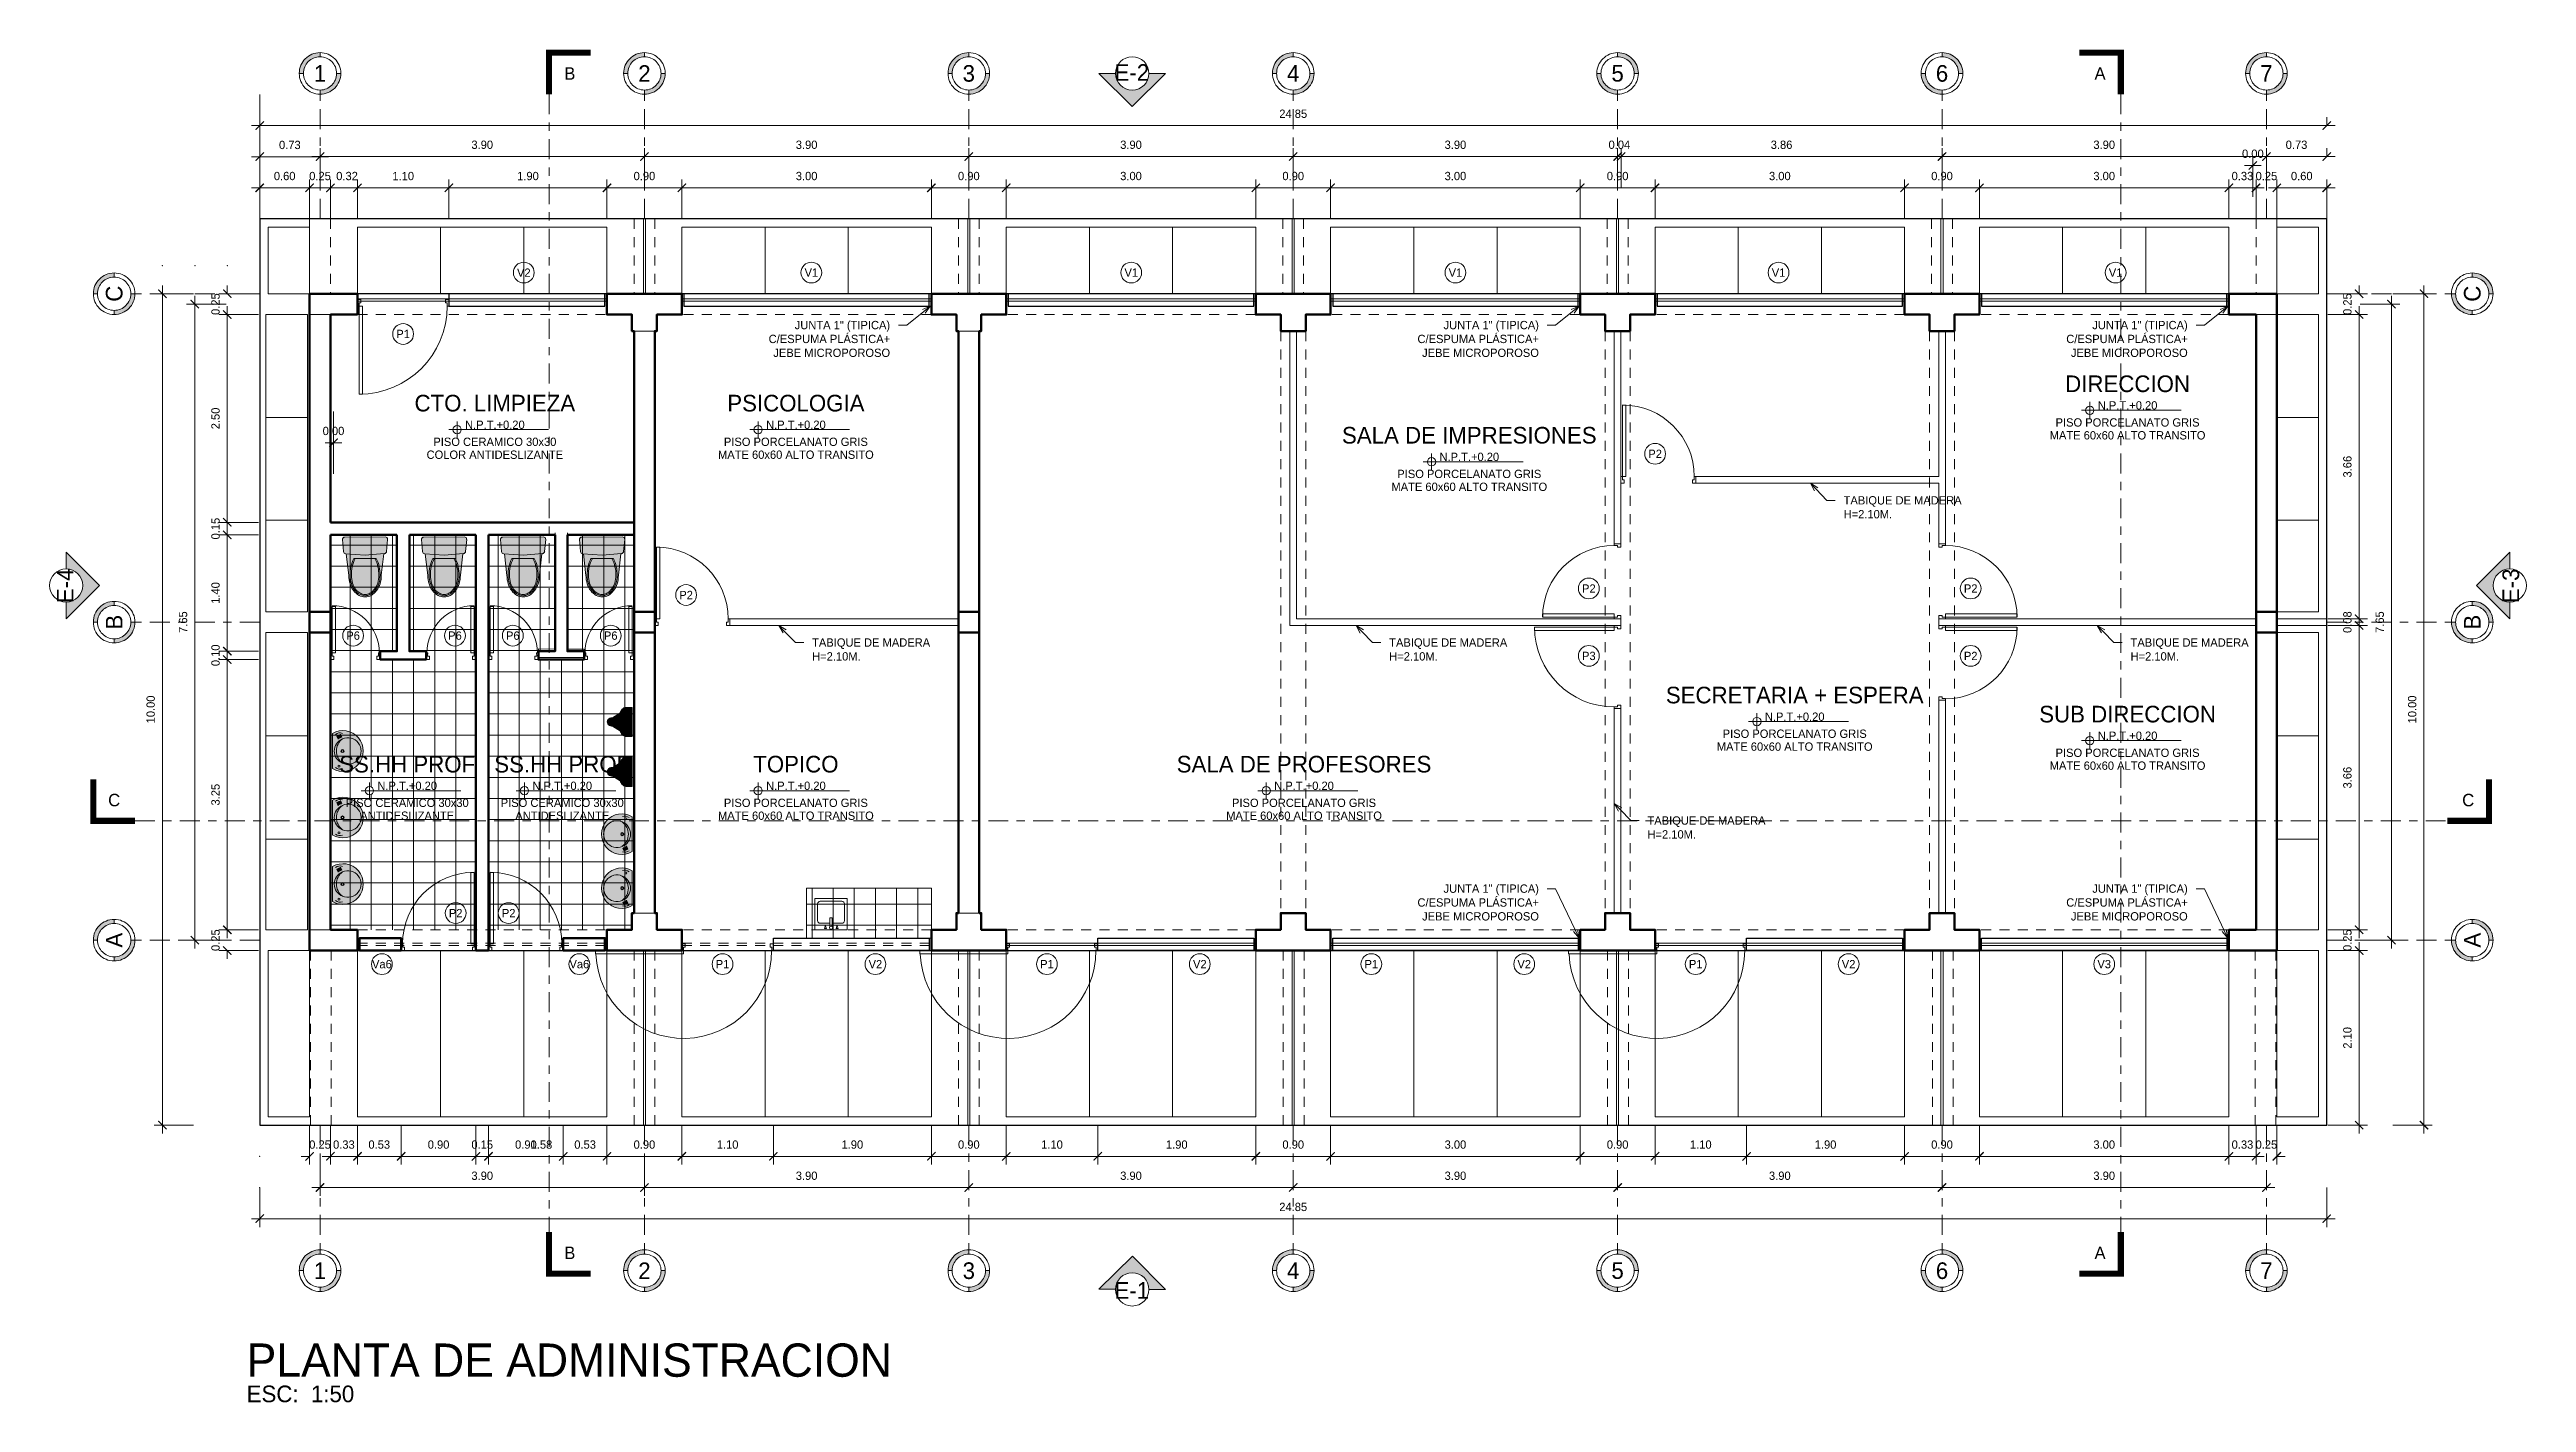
# Model space of a CAD drawing. Header units: millimetres. Extents: x 84 to 2740, y 103 to 1679.
# Drawn here: x 84.28 to 114.06, y 125.68 to 141.95 of the extents above; entities that cross this region are included whole.
import ezdxf
from ezdxf import colors
from ezdxf.entities.mleader import LeaderData, LeaderLine
from ezdxf.enums import TextEntityAlignment as Align
from ezdxf.math import Vec2, Vec3

# ---------------------------------------------------------------- set-up
doc = ezdxf.new("R2010")
doc.units = ezdxf.units.MM
doc.linetypes.add('ACAD_ISO02W100', pattern=[15, 12, -3])
doc.linetypes.add('ACAD_ISO04W100', pattern=[30, 24, -3, 0, -3])
for name, color, linetype, lineweight in [('A- APARATOS SANITARIOS', 180, 'Continuous', 5), ('A-ANOTACIONES', 212, 'Continuous', 5), ('A-APARTO.SANITARIOS', 170, 'Continuous', 5), ('A-BURBUJA DE VANOS', 32, 'Continuous', 5), ('A-CERAMICA', 142, 'Continuous', 5), ('A-COLUMNAS.', 52, 'Continuous', 5), ('A-COTAS EXTERIORES', 30, 'Continuous', 5), ('A-DIRECTRIZ', 134, 'Continuous', 5), ('A-EJES', 144, 'ACAD_ISO04W100', 5), ('A-LINEA DE CORTE', 102, 'ACAD_ISO04W100', 5), ('A-MUROS ALTOS', 164, 'Continuous', 60), ('A-MUROS BAJOS', 220, 'Continuous', 30), ('A-PROYECCION', 50, 'ACAD_ISO02W100', 5), ('A-PUERTAS', 36, 'Continuous', 5), ('A-TABIQUE DE MADERA', 11, 'Continuous', 9), ('A-TEXTO', 24, 'Continuous', 5), ('A-VEREDA', 86, 'Continuous', 5), ('A-VIDRIO', 120, 'Continuous', 5), ('E-SOBREC.REFORZADO', 174, 'Continuous', 15)]:
    doc.layers.add(name, color=color, linetype=linetype, lineweight=lineweight)
doc.styles.add('ROYER', font='')
doc.styles.get('ROYER').set_extended_font_data('Bahnschrift Light')
doc.dimstyles.new('ROYER_50_PLANTA', dxfattribs={"dimtxt": 0.1, "dimasz": 0.1, "dimexe": 0.1, "dimexo": 0, "dimgap": 0.09, "dimtad": 1, "dimzin": 0, "dimdsep": 46, "dimtxsty": 'ROYER', "dimblk": 'ARCHTICK', "dimcen": 0.09, "dimdle": 0.1, "dimclrd": 256, "dimclre": 256, "dimadec": 0, "dimazin": 0, "dimtfac": 1, "dimtix": 1, "dimtofl": 0, "dimtmove": 0, "dimatfit": 3, "dimfxl": 0.375, "dimfxlon": 1, "dimtolj": 1, "dimtzin": 0, "dimlwd": -1, "dimlwe": -1, "dimarcsym": 0})
pattern_1 = [(0, (0, 0), (0, 6.985), [5.08, -1.905]), (90, (0, 0), (-6.985, 4e-16), [5.08, -1.905])]

msp = doc.modelspace()

# ---------------------------------------------------------------- blocks, each defined once
blk = doc.blocks.new('INODORO')
at = {"true_color": 0xffffff}
h = blk.add_hatch(color=7, dxfattribs=at)
h.dxf.hatch_style = 1
h.paths.add_polyline_path([(0.001, 0.242, 0.441024), (-0.032, 0.272), (-0.174, 0.259, 0.365713), (-0.201, 0.232), (-0.22, 0), (-0.202, -0.231, 0.365713), (-0.175, -0.259), (-0.033, -0.272, 0.441024), (-0.001, -0.242)])
h.paths.add_polyline_path([(-0.202, 0.225), (-0.462, 0.196, 0.075681), (-0.564, 0.181, 0.085947), (-0.645, 0.139, 0.106022), (-0.703, 0.073, 0.126466), (-0.722, 0.002, 0.126466), (-0.703, -0.07, 0.106022), (-0.646, -0.137, 0.085947), (-0.565, -0.178, 0.075681), (-0.463, -0.194), (-0.203, -0.225), (-0.22, 0)])
h.paths.add_polyline_path([(-0.26, -0.134, -0.124839), (-0.463, -0.179, -0.075681), (-0.561, -0.164, -0.085947), (-0.637, -0.125, -0.106022), (-0.69, -0.063, -0.126466), (-0.707, 0.001, -0.126466), (-0.69, 0.066, -0.106022), (-0.636, 0.127, -0.085947), (-0.56, 0.166, -0.075681), (-0.462, 0.181, -0.124839), (-0.26, 0.135)], flags=16)
h.paths.add_polyline_path([(-0.26, 0.119, 0.129727), (-0.462, 0.166, 0.075857), (-0.555, 0.152, 0.085947), (-0.627, 0.115, 0.106022), (-0.677, 0.059, 0.126466), (-0.692, 0.001, 0.126466), (-0.677, -0.056, 0.106022), (-0.628, -0.113, 0.085947), (-0.556, -0.15, 0.075857), (-0.463, -0.164, 0.129727), (-0.26, -0.117)], flags=16)
h.paths.add_polyline_path([(-0.462, 0.181, 0.075681), (-0.56, 0.166, 0.085947), (-0.636, 0.127, 0.106022), (-0.69, 0.066, 0.126466), (-0.707, 0.001, 0.126466), (-0.69, -0.063, 0.106022), (-0.637, -0.125, 0.085947), (-0.561, -0.164, 0.075681), (-0.463, -0.179, 0.124839), (-0.26, -0.134), (-0.26, -0.117, -0.129727), (-0.463, -0.164, -0.075857), (-0.556, -0.15, -0.085947), (-0.628, -0.113, -0.106022), (-0.677, -0.056, -0.126466), (-0.692, 0.001, -0.126466), (-0.677, 0.059, -0.106022), (-0.627, 0.115, -0.085947), (-0.555, 0.152, -0.075857), (-0.462, 0.166, -0.129727), (-0.26, 0.119), (-0.26, 0.135, 0.124839)], flags=16)
for p, q in [((-0.202, 0.225), (-0.462, 0.196)), ((-0.26, 0.135), (-0.26, -0.134)), ((-0.22, 0), (-0.201, 0.232)), ((-0.22, 0), (-0.202, -0.231)), ((-0.032, 0.272), (-0.174, 0.259)), ((0.001, 0.242), (-0.001, -0.242)), ((-0.203, -0.225), (-0.463, -0.194)), ((-0.033, -0.272), (-0.175, -0.259))]:
    blk.add_line(p, q)
for points in [[(-0.463, -0.194, -0.075681), (-0.565, -0.178, -0.085947), (-0.646, -0.137, -0.106022), (-0.703, -0.07, -0.126466), (-0.722, 0.002, -0.126466), (-0.703, 0.073, -0.106022), (-0.645, 0.139, -0.085947), (-0.564, 0.181, -0.075681), (-0.462, 0.196, -0.075681)], [(-0.463, -0.179, -0.075681), (-0.561, -0.164, -0.085947), (-0.637, -0.125, -0.106022), (-0.69, -0.063, -0.126466), (-0.707, 0.001, -0.126466), (-0.69, 0.066, -0.106022), (-0.636, 0.127, -0.085947), (-0.56, 0.166, -0.075681), (-0.462, 0.181, -0.075681)], [(-0.463, -0.164, -0.075681), (-0.556, -0.15, -0.085947), (-0.628, -0.113, -0.106022), (-0.677, -0.056, -0.126466), (-0.692, 0.001, -0.126466), (-0.677, 0.059, -0.106022), (-0.627, 0.115, -0.085947), (-0.555, 0.152, -0.075681), (-0.462, 0.166, -0.075681)]]:
    blk.add_lwpolyline(points, format="xyb")
for centre, radius, start, end in [((-0.451, -0.241), 0.422, 63.0901, 91.5538), ((-0.451, -0.241), 0.407, 62.0186, 91.5538), ((-0.172, 0.23), 0.03, 95.0731, 175.4257), ((-0.029, 0.242), 0.03, 359.8787, 95.0731), ((-0.45, 0.243), 0.422, 268.2036, 296.6673), ((-0.45, 0.243), 0.407, 268.2036, 297.7388), ((-0.173, -0.229), 0.03, 184.3317, 264.6843), ((-0.031, -0.242), 0.03, 264.6843, 359.8787)]:
    blk.add_arc(centre, radius, start, end)
blk = doc.blocks.new('*U6')
at = {"layer": 'A-PUERTAS'}
for points in [[(0, 0), (0, 0.96), (0.04, 0.96), (0.04, 0)], [(0.02, -0.04), (0.02, -0.08), (-0.02, -0.08), (-0.02, 0), (0, 0), (0, -0.04)], [(0.94, -0.04), (0.94, -0.08), (0.98, -0.08), (0.98, 0), (0.96, 0), (0.96, -0.04)]]:
    blk.add_lwpolyline(points, close=True, dxfattribs=at)
blk.add_arc((0, 0), 0.96, 0, 90, dxfattribs=at)
blk = doc.blocks.new('*U7')
at = {"layer": 'A-PUERTAS'}
for points in [[(0, 0), (0, 0.86), (0.04, 0.86), (0.04, 0)], [(0.02, -0.04), (0.02, -0.08), (-0.02, -0.08), (-0.02, 0), (0, 0), (0, -0.04)], [(0.84, -0.04), (0.84, -0.08), (0.88, -0.08), (0.88, 0), (0.86, 0), (0.86, -0.04)]]:
    blk.add_lwpolyline(points, close=True, dxfattribs=at)
blk.add_arc((0, 0), 0.862, 0, 90, dxfattribs=at)
blk = doc.blocks.new('*U11')
at = {"layer": 'A-PUERTAS'}
for points in [[(0.02, -0.04), (0.02, 0), (-0.02, 0), (-0.02, -0.08), (0, -0.08), (0, -0.04)], [(0.84, -0.04), (0.84, 0), (0.88, 0), (0.88, -0.08), (0.86, -0.08), (0.86, -0.04)], [(0, -0.08), (0, -0.94), (0.04, -0.94), (0.04, -0.08)]]:
    blk.add_lwpolyline(points, close=True, dxfattribs=at)
blk.add_arc((0, -0.08), 0.862, 270, 0, dxfattribs=at)
blk = doc.blocks.new('*U8')
at = {"layer": 'A-PUERTAS'}
for points in [[(0.86, 0), (0.86, 0.86), (0.82, 0.86), (0.82, 0)], [(0.02, -0.04), (0.02, -0.08), (-0.02, -0.08), (-0.02, 0), (0, 0), (0, -0.04)], [(0.84, -0.04), (0.84, -0.08), (0.88, -0.08), (0.88, 0), (0.86, 0), (0.86, -0.04)]]:
    blk.add_lwpolyline(points, close=True, dxfattribs=at)
blk.add_arc((0.86, 0), 0.862, 90, 180, dxfattribs=at)
blk = doc.blocks.new('*U10')
at = {"layer": 'A-PUERTAS'}
for points in [[(0, 0), (0, 0.56), (0.04, 0.56), (0.04, 0)], [(0.02, -0.04), (0.02, -0.08), (-0.02, -0.08), (-0.02, 0), (0, 0), (0, -0.04)], [(0.539, -0.04), (0.539, -0.08), (0.579, -0.08), (0.579, 0), (0.559, 0), (0.56, -0.04)]]:
    blk.add_lwpolyline(points, close=True, dxfattribs=at)
blk.add_arc((0, 0), 0.568, 0, 90, dxfattribs=at)
blk = doc.blocks.new('*U9')
at = {"layer": 'A-PUERTAS'}
for points in [[(0, 0), (0, 0.86), (0.04, 0.86), (0.04, 0)], [(0.02, -0.04), (0.02, -0.08), (-0.02, -0.08), (-0.02, 0), (0, 0), (0, -0.04)], [(0.84, -0.04), (0.84, -0.08), (0.88, -0.08), (0.88, 0), (0.86, 0), (0.86, -0.04)]]:
    blk.add_lwpolyline(points, close=True, dxfattribs=at)
blk.add_arc((0, 0), 0.862, 0, 90, dxfattribs=at)
blk = doc.blocks.new('*U12')
at = {"layer": 'A-PUERTAS'}
for points in [[(0.86, 0), (0.86, 0.86), (0.82, 0.86), (0.82, 0)], [(0.02, -0.04), (0.02, -0.08), (-0.02, -0.08), (-0.02, 0), (0, 0), (0, -0.04)], [(0.84, -0.04), (0.84, -0.08), (0.88, -0.08), (0.88, 0), (0.86, 0), (0.86, -0.04)]]:
    blk.add_lwpolyline(points, close=True, dxfattribs=at)
blk.add_arc((0.86, 0), 0.862, 90, 180, dxfattribs=at)
blk = doc.blocks.new('*U4')
at = {"layer": 'A-PUERTAS'}
for points in [[(0.02, 0), (-1.04, 0), (-1.04, 0.04), (0.02, 0.04)], [(0.04, -0.04), (0.04, -0.08), (0, -0.08), (0, 0), (0.02, 0), (0.02, -0.04)], [(1.06, -0.04), (1.06, -0.08), (1.1, -0.08), (1.1, 0), (1.08, 0), (1.08, -0.04)]]:
    blk.add_lwpolyline(points, close=True, dxfattribs=at)
blk.add_arc((0.022, 0), 1.056, 0.0261, 177.5854, dxfattribs=at)
blk = doc.blocks.new('*U22')
at = {"layer": 'A-EJES'}
h = blk.add_hatch(color=256, dxfattribs=at)
h.dxf.hatch_style = 1
h.paths.add_polyline_path([(0.2, 1.75), (0.25, 1.75, 0.414214), (0, 2), (0, 1.95, -0.414214)], flags=17)
h.paths.add_polyline_path([(0.2, 1.75, -0.414214), (0, 1.55), (0, 1.5, 0.414214), (0.25, 1.75, 1), (-0.25, 1.75), (-0.2, 1.75, -1)])
h = blk.add_hatch(color=256, dxfattribs=at)
h.dxf.hatch_style = 1
h.paths.add_polyline_path([(0, -12.85), (0, -12.9, 0.414214), (0.25, -12.65), (0.2, -12.65, -0.414214)], flags=17)
h.paths.add_polyline_path([(-0.25, -12.65), (-0.2, -12.65, -0.414214), (0, -12.45), (0, -12.4, 0.414214)])
for p, q in [((0, 1.95), (0, 2)), ((-0.25, 1.75), (-0.2, 1.75)), ((0, 1.5), (0, 1.55)), ((0.2, 1.75), (0.25, 1.75)), ((0, -12.4), (0, -12.45)), ((-0.25, -12.65), (-0.2, -12.65)), ((0.2, -12.65), (0.25, -12.65)), ((0, -12.85), (0, -12.9))]:
    blk.add_line(p, q, dxfattribs=at)
at = {"layer": 'A-EJES', "ltscale": 0.01}
for p, q in [((0, 0), (0, 1.5)), ((0, -10.9), (0, -12.4))]:
    blk.add_line(p, q, dxfattribs=at)
at = {"layer": 'A-EJES'}
for centre, radius in [((0, 1.75), 0.25), ((0, 1.75), 0.2), ((0, -12.65), 0.25), ((0, -12.65), 0.2)]:
    blk.add_circle(centre, radius, dxfattribs=at)
at = {"layer": 'A-EJES', "style": 'ROYER'}
for tag, p in [('EJE1', (0, 1.75)), ('EJE2', (0, -12.65))]:
    blk.add_attdef(tag, text='', height=0.2, dxfattribs=at).set_placement(p, align=Align.MIDDLE)
blk = doc.blocks.new('*U5')
at = {"layer": 'A-PUERTAS'}
for points in [[(0.02, 0), (-1.04, 0), (-1.04, 0.04), (0.02, 0.04)], [(0.04, -0.04), (0.04, -0.08), (0, -0.08), (0, 0), (0.02, 0), (0.02, -0.04)], [(1.06, -0.04), (1.06, -0.08), (1.1, -0.08), (1.1, 0), (1.08, 0), (1.08, -0.04)]]:
    blk.add_lwpolyline(points, close=True, dxfattribs=at)
blk.add_arc((0.022, 0), 1.056, 0.0261, 177.5854, dxfattribs=at)
blk = doc.blocks.new('_ArchTick')
at = {"color": 0, "linetype": 'ByBlock', "const_width": 0.15}
blk.add_lwpolyline([(-0.5, -0.5), (0.5, 0.5)], dxfattribs=at)
blk = doc.blocks.new('*D37')
at = {"layer": 'A-COTAS EXTERIORES', "transparency": 16777216}
for p, q in [((87.304, 140.288), (87.754, 140.288)), ((87.404, 139.914), (87.404, 140.388)), ((87.654, 139.914), (87.654, 140.388))]:
    blk.add_line(p, q, dxfattribs=at)
at = {"layer": 'Defpoints', "color": 0, "transparency": 16777216}
for p in [(87.654, 140.288), (87.404, 139.914), (87.654, 139.914)]:
    blk.add_point(p, dxfattribs=at)
at = {"layer": 'A-COTAS EXTERIORES', "transparency": 16777216, "xscale": 0.1, "yscale": 0.1, "zscale": 0.1, "rotation": 180}
blk.add_blockref('_ArchTick', (87.404, 140.288), dxfattribs=at)
at = {"layer": 'A-COTAS EXTERIORES', "transparency": 16777216, "xscale": 0.1, "yscale": 0.1, "zscale": 0.1}
blk.add_blockref('_ArchTick', (87.654, 140.288), dxfattribs=at)
at = {"layer": 'A-COTAS EXTERIORES', "color": 0, "transparency": 16777216, "insert": (87.529, 140.429), "char_height": 0.1, "attachment_point": 5, "style": 'ROYER'}
blk.add_mtext('\\A1;0.25', dxfattribs=at)
blk = doc.blocks.new('*U13')
at = {"layer": 'A-PUERTAS'}
for points in [[(-0.18, -0.04), (-0.18, 0), (-0.22, 0), (-0.22, -0.08), (-0.2, -0.08), (-0.2, -0.04)], [(0.84, -0.04), (0.84, 0), (0.88, 0), (0.88, -0.08), (0.86, -0.08), (0.86, -0.04)], [(0.86, -0.08), (0.86, -1.14), (0.82, -1.14), (0.82, -0.08)]]:
    blk.add_lwpolyline(points, close=True, dxfattribs=at)
blk.add_arc((0.86, -0.08), 1.058, 180, 270, dxfattribs=at)
blk = doc.blocks.new('NIVEL EN PLANTA')
at = {"layer": 'A-TEXTO'}
h = blk.add_hatch(dxfattribs=at)
h.set_pattern_fill('ANGLE', color=256)
h.set_pattern_definition([(0, (-2586.02, -1659.2586), (0, 6.985), [5.08, -1.905]), (90, (-2586.02, -1659.2586), (-6.985, 4e-16), [5.08, -1.905])])
h.paths.add_polyline_path([(0, 0), (0, 0.05, 0.414214), (-0.05, 0)])
h.paths.add_polyline_path([(0.05, 0), (0, 0), (0, -0.05, 0.414214)])
for p, q in [((1.1, 0), (-0.1, 0)), ((0, 0.1), (0, -0.1))]:
    blk.add_line(p, q, dxfattribs=at)
blk.add_circle((0, 0), 0.05, dxfattribs=at)
blk = doc.blocks.new('NOMBRE DE AMBIENTES')
at = {"layer": 'A-TEXTO'}
blk.add_blockref('NIVEL EN PLANTA', (0, 0), dxfattribs=at)
at = {"layer": 'A-TEXTO', "style": 'ROYER'}
for tag, height, p in [('AMBIENTE', 0.2, (0.454, 0.319)), ('N.P.T', 0.1, (0.454, 0.059)), ('PISO1', 0.1, (0.454, -0.146)), ('PISO2', 0.1, (0.454, -0.301))]:
    blk.add_attdef(tag, text='', height=height, dxfattribs=at).set_placement(p, align=Align.MIDDLE)
blk = doc.blocks.new('*D52')
at = {"layer": 'A-COTAS EXTERIORES', "transparency": 16777216}
for p, q in [((95.679, 140.288), (98.879, 140.288)), ((95.779, 139.914), (95.779, 140.388)), ((98.779, 139.914), (98.779, 140.388))]:
    blk.add_line(p, q, dxfattribs=at)
at = {"layer": 'Defpoints', "color": 0, "transparency": 16777216}
for p in [(98.779, 140.288), (95.779, 139.914), (98.779, 139.914)]:
    blk.add_point(p, dxfattribs=at)
at = {"layer": 'A-COTAS EXTERIORES', "transparency": 16777216, "xscale": 0.1, "yscale": 0.1, "zscale": 0.1, "rotation": 180}
blk.add_blockref('_ArchTick', (95.779, 140.288), dxfattribs=at)
at = {"layer": 'A-COTAS EXTERIORES', "transparency": 16777216, "xscale": 0.1, "yscale": 0.1, "zscale": 0.1}
blk.add_blockref('_ArchTick', (98.779, 140.288), dxfattribs=at)
at = {"layer": 'A-COTAS EXTERIORES', "color": 0, "transparency": 16777216, "insert": (97.279, 140.429), "char_height": 0.1, "attachment_point": 5, "style": 'ROYER'}
blk.add_mtext('\\A1;3.00', dxfattribs=at)
blk = doc.blocks.new('*D53')
at = {"layer": 'A-COTAS EXTERIORES', "transparency": 16777216}
for p, q in [((102.579, 140.288), (103.679, 140.288)), ((102.679, 139.913), (102.679, 140.388)), ((103.579, 139.913), (103.579, 140.388))]:
    blk.add_line(p, q, dxfattribs=at)
at = {"layer": 'Defpoints', "color": 0, "transparency": 16777216}
for p in [(103.579, 140.288), (102.679, 139.014), (103.579, 139.014)]:
    blk.add_point(p, dxfattribs=at)
at = {"layer": 'A-COTAS EXTERIORES', "transparency": 16777216, "xscale": 0.1, "yscale": 0.1, "zscale": 0.1, "rotation": 180}
blk.add_blockref('_ArchTick', (102.679, 140.288), dxfattribs=at)
at = {"layer": 'A-COTAS EXTERIORES', "transparency": 16777216, "xscale": 0.1, "yscale": 0.1, "zscale": 0.1}
blk.add_blockref('_ArchTick', (103.579, 140.288), dxfattribs=at)
at = {"layer": 'A-COTAS EXTERIORES', "color": 0, "transparency": 16777216, "insert": (103.129, 140.429), "char_height": 0.1, "attachment_point": 5, "style": 'ROYER'}
blk.add_mtext('\\A1;0.90', dxfattribs=at)
blk = doc.blocks.new('LAVADERO DE BAÑO')
for p, q in [((-0.21, 0), (0.21, 0)), ((0.142, 0.068), (0.179, 0.052)), ((0.147, 0.074), (0.183, 0.058)), ((0.151, 0.082), (0.187, 0.066)), ((0.155, 0.089), (0.191, 0.073)), ((0.159, 0.097), (0.196, 0.081)), ((0.162, 0.105), (0.198, 0.089)), ((0.167, 0.114), (0.203, 0.098))]:
    blk.add_line(p, q)
for centre, radius in [((-0.183, 0.078), 0.0118), ((0, 0.12), 0.0185), ((0, 0.12), 0.0123)]:
    blk.add_circle(centre, radius)
for centre, radius, start, end in [((0, 0.125), 0.245, 329.1439, 210.8561), ((0, 0.184), 0.16, 336.3106, 203.6894), ((-0.135, 0.09), 0.0828, 159.1228, 219.8263), ((0, 0.179), 0.158, 202.025, 337.975), ((0, 0.23), 0.183, 216.8854, 323.1146), ((0.135, 0.09), 0.0828, 320.1737, 20.8772)]:
    blk.add_arc(centre, radius, start, end)
blk = doc.blocks.new('LAVADERO DEL BAÑO1')
h = blk.add_hatch(color=256)
h.dxf.hatch_style = 1
edge = h.paths.add_edge_path(flags=16)
edge.add_arc((0.12, 0), 0.0185, 0, 360)
edge = h.paths.add_edge_path(flags=16)
edge.add_arc((0.12, 0), 0.0123, 0, 360)
edge = h.paths.add_edge_path(flags=16)
edge.add_line((0.068, 0.142), (0.052, 0.179))
edge = h.paths.add_edge_path(flags=16)
edge.add_line((0.074, 0.147), (0.058, 0.183))
edge = h.paths.add_edge_path(flags=16)
edge.add_line((0.082, 0.151), (0.066, 0.187))
edge = h.paths.add_edge_path(flags=16)
edge.add_line((0.089, 0.155), (0.073, 0.191))
edge = h.paths.add_edge_path(flags=16)
edge.add_line((0.097, 0.159), (0.081, 0.196))
edge = h.paths.add_edge_path(flags=16)
edge.add_line((0.105, 0.162), (0.089, 0.198))
edge = h.paths.add_edge_path(flags=16)
edge.add_line((0.114, 0.167), (0.098, 0.203))
edge = h.paths.add_edge_path(flags=17)
edge.add_line((0, -0.21), (0, 0.21))
edge = h.paths.add_edge_path()
edge.add_arc((0.125, 0), 0.245, 239.1439, 480.8561)
edge = h.paths.add_edge_path(flags=16)
edge.add_arc((0.09, 0.135), 0.0828, 69.1228, 129.8263)
edge = h.paths.add_edge_path(flags=16)
edge.add_arc((0.078, -0.183), 0.0118, 0, 360)
edge = h.paths.add_edge_path(flags=16)
edge.add_arc((0.09, -0.135), 0.0828, 230.1737, 290.8772)
edge = h.paths.add_edge_path(flags=16)
edge.add_arc((0.179, 0), 0.158, 112.025, 247.975)
edge = h.paths.add_edge_path(flags=16)
edge.add_arc((0.23, 0), 0.183, 126.8854, 233.1146)
edge = h.paths.add_edge_path(flags=16)
edge.add_arc((0.184, 0), 0.16, 246.3106, 473.6894)
at = {"true_color": 0xffffff}
h = blk.add_hatch(color=7, dxfattribs=at)
h.dxf.hatch_style = 1
h.paths.add_polyline_path([(0, 0.21), (0, -0.21, 1.762325)])
h.paths.add_polyline_path([(0.12, 0.147, -1.530765), (0.12, -0.147, -0.674191)], flags=16)
h.paths.add_polyline_path([(0.139, 0, -1), (0.101, 0, -1)], flags=0)
h.paths.add_polyline_path([(0.132, 0, -1), (0.108, 0, -1)], flags=0)
h.paths.add_polyline_path([(0.09, -0.183, -1), (0.066, -0.183, -1)], flags=16)
h.paths.add_polyline_path([(0.12, 0.147, 0.674191), (0.12, -0.147, -0.499831)], flags=16)
h.paths.add_polyline_path([(0.12, 0.147, 0.499831), (0.12, -0.147, 1.530765)], flags=16)
at = {"ltscale": 0.05, "xscale": -1, "rotation": 270}
blk.add_blockref('LAVADERO DE BAÑO', (0, 0), dxfattribs=at)
blk = doc.blocks.new('*D54')
at = {"layer": 'A-COTAS EXTERIORES', "transparency": 16777216}
for p, q in [((89.404, 129.014), (89.404, 128.539)), ((89.554, 129.014), (89.554, 128.539)), ((89.404, 128.639), (89.304, 128.639)), ((89.554, 128.639), (89.654, 128.639))]:
    blk.add_line(p, q, dxfattribs=at)
at = {"layer": 'Defpoints', "color": 0, "transparency": 16777216}
for p in [(89.404, 131.114), (89.554, 131.114), (89.554, 128.639)]:
    blk.add_point(p, dxfattribs=at)
at = {"layer": 'A-COTAS EXTERIORES', "transparency": 16777216, "xscale": 0.1, "yscale": 0.1, "zscale": 0.1}
blk.add_blockref('_ArchTick', (89.404, 128.639), dxfattribs=at)
at = {"layer": 'A-COTAS EXTERIORES', "transparency": 16777216, "xscale": 0.1, "yscale": 0.1, "zscale": 0.1, "rotation": 180}
blk.add_blockref('_ArchTick', (89.554, 128.639), dxfattribs=at)
at = {"layer": 'A-COTAS EXTERIORES', "color": 0, "transparency": 16777216, "insert": (89.479, 128.78), "char_height": 0.1, "attachment_point": 5, "style": 'ROYER'}
blk.add_mtext('\\A1;0.15', dxfattribs=at)
blk = doc.blocks.new('*D55')
at = {"layer": 'A-COTAS EXTERIORES', "transparency": 16777216}
for p, q in [((90.454, 129.014), (90.454, 128.539)), ((90.979, 129.014), (90.979, 128.539)), ((90.354, 128.639), (91.079, 128.639))]:
    blk.add_line(p, q, dxfattribs=at)
at = {"layer": 'Defpoints', "color": 0, "transparency": 16777216}
for p in [(90.454, 131.114), (90.979, 131.114), (90.979, 128.639)]:
    blk.add_point(p, dxfattribs=at)
at = {"layer": 'A-COTAS EXTERIORES', "transparency": 16777216, "xscale": 0.1, "yscale": 0.1, "zscale": 0.1, "rotation": 180}
blk.add_blockref('_ArchTick', (90.454, 128.639), dxfattribs=at)
at = {"layer": 'A-COTAS EXTERIORES', "transparency": 16777216, "xscale": 0.1, "yscale": 0.1, "zscale": 0.1}
blk.add_blockref('_ArchTick', (90.979, 128.639), dxfattribs=at)
at = {"layer": 'A-COTAS EXTERIORES', "color": 0, "transparency": 16777216, "insert": (90.716, 128.78), "char_height": 0.1, "attachment_point": 5, "style": 'ROYER'}
blk.add_mtext('\\A1;0.53', dxfattribs=at)
blk = doc.blocks.new('*D39')
at = {"layer": 'A-COTAS EXTERIORES', "transparency": 16777216}
for p, q in [((87.879, 140.288), (89.179, 140.288)), ((87.979, 139.914), (87.979, 140.388)), ((89.079, 139.914), (89.079, 140.388))]:
    blk.add_line(p, q, dxfattribs=at)
at = {"layer": 'Defpoints', "color": 0, "transparency": 16777216}
for p in [(89.079, 140.288), (87.979, 139.914), (89.079, 139.914)]:
    blk.add_point(p, dxfattribs=at)
at = {"layer": 'A-COTAS EXTERIORES', "transparency": 16777216, "xscale": 0.1, "yscale": 0.1, "zscale": 0.1, "rotation": 180}
blk.add_blockref('_ArchTick', (87.979, 140.288), dxfattribs=at)
at = {"layer": 'A-COTAS EXTERIORES', "transparency": 16777216, "xscale": 0.1, "yscale": 0.1, "zscale": 0.1}
blk.add_blockref('_ArchTick', (89.079, 140.288), dxfattribs=at)
at = {"layer": 'A-COTAS EXTERIORES', "color": 0, "transparency": 16777216, "insert": (88.529, 140.429), "char_height": 0.1, "attachment_point": 5, "style": 'ROYER'}
blk.add_mtext('\\A1;1.10', dxfattribs=at)
blk = doc.blocks.new('*D40')
at = {"layer": 'A-COTAS EXTERIORES', "transparency": 16777216}
for p, q in [((88.979, 140.288), (91.079, 140.288)), ((89.079, 139.914), (89.079, 140.388)), ((90.979, 139.914), (90.979, 140.388))]:
    blk.add_line(p, q, dxfattribs=at)
at = {"layer": 'Defpoints', "color": 0, "transparency": 16777216}
for p in [(90.979, 140.288), (89.079, 139.914), (90.979, 139.914)]:
    blk.add_point(p, dxfattribs=at)
at = {"layer": 'A-COTAS EXTERIORES', "transparency": 16777216, "xscale": 0.1, "yscale": 0.1, "zscale": 0.1, "rotation": 180}
blk.add_blockref('_ArchTick', (89.079, 140.288), dxfattribs=at)
at = {"layer": 'A-COTAS EXTERIORES', "transparency": 16777216, "xscale": 0.1, "yscale": 0.1, "zscale": 0.1}
blk.add_blockref('_ArchTick', (90.979, 140.288), dxfattribs=at)
at = {"layer": 'A-COTAS EXTERIORES', "color": 0, "transparency": 16777216, "insert": (90.029, 140.429), "char_height": 0.1, "attachment_point": 5, "style": 'ROYER'}
blk.add_mtext('\\A1;1.90', dxfattribs=at)
blk = doc.blocks.new('*D41')
at = {"layer": 'A-COTAS EXTERIORES', "transparency": 16777216}
for p, q in [((90.879, 140.288), (91.979, 140.288)), ((90.979, 139.914), (90.979, 140.388)), ((91.879, 139.914), (91.879, 140.388))]:
    blk.add_line(p, q, dxfattribs=at)
at = {"layer": 'Defpoints', "color": 0, "transparency": 16777216}
for p in [(91.879, 140.288), (90.979, 139.914), (91.879, 139.914)]:
    blk.add_point(p, dxfattribs=at)
at = {"layer": 'A-COTAS EXTERIORES', "transparency": 16777216, "xscale": 0.1, "yscale": 0.1, "zscale": 0.1, "rotation": 180}
blk.add_blockref('_ArchTick', (90.979, 140.288), dxfattribs=at)
at = {"layer": 'A-COTAS EXTERIORES', "transparency": 16777216, "xscale": 0.1, "yscale": 0.1, "zscale": 0.1}
blk.add_blockref('_ArchTick', (91.879, 140.288), dxfattribs=at)
at = {"layer": 'A-COTAS EXTERIORES', "color": 0, "transparency": 16777216, "insert": (91.429, 140.429), "char_height": 0.1, "attachment_point": 5, "style": 'ROYER'}
blk.add_mtext('\\A1;0.90', dxfattribs=at)
blk = doc.blocks.new('*D42')
at = {"layer": 'A-COTAS EXTERIORES', "transparency": 16777216}
for p, q in [((91.779, 140.288), (94.979, 140.288)), ((91.879, 139.914), (91.879, 140.388)), ((94.879, 139.914), (94.879, 140.388))]:
    blk.add_line(p, q, dxfattribs=at)
at = {"layer": 'Defpoints', "color": 0, "transparency": 16777216}
for p in [(94.879, 140.288), (91.879, 139.914), (94.879, 139.914)]:
    blk.add_point(p, dxfattribs=at)
at = {"layer": 'A-COTAS EXTERIORES', "transparency": 16777216, "xscale": 0.1, "yscale": 0.1, "zscale": 0.1, "rotation": 180}
blk.add_blockref('_ArchTick', (91.879, 140.288), dxfattribs=at)
at = {"layer": 'A-COTAS EXTERIORES', "transparency": 16777216, "xscale": 0.1, "yscale": 0.1, "zscale": 0.1}
blk.add_blockref('_ArchTick', (94.879, 140.288), dxfattribs=at)
at = {"layer": 'A-COTAS EXTERIORES', "color": 0, "transparency": 16777216, "insert": (93.379, 140.429), "char_height": 0.1, "attachment_point": 5, "style": 'ROYER'}
blk.add_mtext('\\A1;3.00', dxfattribs=at)
blk = doc.blocks.new('*D56')
at = {"layer": 'A-COTAS EXTERIORES', "transparency": 16777216}
for p, q in [((94.779, 140.288), (95.879, 140.288)), ((94.879, 139.913), (94.879, 140.388)), ((95.779, 139.913), (95.779, 140.388))]:
    blk.add_line(p, q, dxfattribs=at)
at = {"layer": 'Defpoints', "color": 0, "transparency": 16777216}
for p in [(95.779, 140.288), (94.879, 139.014), (95.779, 139.014)]:
    blk.add_point(p, dxfattribs=at)
at = {"layer": 'A-COTAS EXTERIORES', "transparency": 16777216, "xscale": 0.1, "yscale": 0.1, "zscale": 0.1, "rotation": 180}
blk.add_blockref('_ArchTick', (94.879, 140.288), dxfattribs=at)
at = {"layer": 'A-COTAS EXTERIORES', "transparency": 16777216, "xscale": 0.1, "yscale": 0.1, "zscale": 0.1}
blk.add_blockref('_ArchTick', (95.779, 140.288), dxfattribs=at)
at = {"layer": 'A-COTAS EXTERIORES', "color": 0, "transparency": 16777216, "insert": (95.329, 140.429), "char_height": 0.1, "attachment_point": 5, "style": 'ROYER'}
blk.add_mtext('\\A1;0.90', dxfattribs=at)
blk = doc.blocks.new('*D57')
at = {"layer": 'A-COTAS EXTERIORES', "transparency": 16777216}
for p, q in [((98.679, 140.288), (99.779, 140.288)), ((98.779, 139.913), (98.779, 140.388)), ((99.679, 139.913), (99.679, 140.388))]:
    blk.add_line(p, q, dxfattribs=at)
at = {"layer": 'Defpoints', "color": 0, "transparency": 16777216}
for p in [(99.679, 140.288), (98.779, 139.014), (99.679, 139.014)]:
    blk.add_point(p, dxfattribs=at)
at = {"layer": 'A-COTAS EXTERIORES', "transparency": 16777216, "xscale": 0.1, "yscale": 0.1, "zscale": 0.1, "rotation": 180}
blk.add_blockref('_ArchTick', (98.779, 140.288), dxfattribs=at)
at = {"layer": 'A-COTAS EXTERIORES', "transparency": 16777216, "xscale": 0.1, "yscale": 0.1, "zscale": 0.1}
blk.add_blockref('_ArchTick', (99.679, 140.288), dxfattribs=at)
at = {"layer": 'A-COTAS EXTERIORES', "color": 0, "transparency": 16777216, "insert": (99.229, 140.429), "char_height": 0.1, "attachment_point": 5, "style": 'ROYER'}
blk.add_mtext('\\A1;0.90', dxfattribs=at)
blk = doc.blocks.new('*D58')
at = {"layer": 'A-COTAS EXTERIORES', "transparency": 16777216}
for p, q in [((102.679, 129.014), (102.679, 128.539)), ((103.579, 129.014), (103.579, 128.539)), ((102.579, 128.639), (103.679, 128.639))]:
    blk.add_line(p, q, dxfattribs=at)
at = {"layer": 'Defpoints', "color": 0, "transparency": 16777216}
for p in [(102.679, 131.114), (103.579, 131.114), (103.579, 128.639)]:
    blk.add_point(p, dxfattribs=at)
at = {"layer": 'A-COTAS EXTERIORES', "transparency": 16777216, "xscale": 0.1, "yscale": 0.1, "zscale": 0.1, "rotation": 180}
blk.add_blockref('_ArchTick', (102.679, 128.639), dxfattribs=at)
at = {"layer": 'A-COTAS EXTERIORES', "transparency": 16777216, "xscale": 0.1, "yscale": 0.1, "zscale": 0.1}
blk.add_blockref('_ArchTick', (103.579, 128.639), dxfattribs=at)
at = {"layer": 'A-COTAS EXTERIORES', "color": 0, "transparency": 16777216, "insert": (103.129, 128.78), "char_height": 0.1, "attachment_point": 5, "style": 'ROYER'}
blk.add_mtext('\\A1;0.90', dxfattribs=at)
blk = doc.blocks.new('*D59')
at = {"layer": 'A-COTAS EXTERIORES', "transparency": 16777216}
for p, q in [((99.579, 140.288), (102.779, 140.288)), ((99.679, 139.913), (99.679, 140.388)), ((102.679, 139.913), (102.679, 140.388))]:
    blk.add_line(p, q, dxfattribs=at)
at = {"layer": 'Defpoints', "color": 0, "transparency": 16777216}
for p in [(102.679, 140.288), (99.679, 139.014), (102.679, 139.014)]:
    blk.add_point(p, dxfattribs=at)
at = {"layer": 'A-COTAS EXTERIORES', "transparency": 16777216, "xscale": 0.1, "yscale": 0.1, "zscale": 0.1, "rotation": 180}
blk.add_blockref('_ArchTick', (99.679, 140.288), dxfattribs=at)
at = {"layer": 'A-COTAS EXTERIORES', "transparency": 16777216, "xscale": 0.1, "yscale": 0.1, "zscale": 0.1}
blk.add_blockref('_ArchTick', (102.679, 140.288), dxfattribs=at)
at = {"layer": 'A-COTAS EXTERIORES', "color": 0, "transparency": 16777216, "insert": (101.179, 140.429), "char_height": 0.1, "attachment_point": 5, "style": 'ROYER'}
blk.add_mtext('\\A1;3.00', dxfattribs=at)
blk = doc.blocks.new('*D60')
at = {"layer": 'A-COTAS EXTERIORES', "transparency": 16777216}
for p, q in [((104.679, 129.014), (104.679, 128.539)), ((106.579, 129.014), (106.579, 128.539)), ((104.579, 128.639), (106.679, 128.639))]:
    blk.add_line(p, q, dxfattribs=at)
at = {"layer": 'Defpoints', "color": 0, "transparency": 16777216}
for p in [(104.679, 131.114), (106.579, 131.114), (106.579, 128.639)]:
    blk.add_point(p, dxfattribs=at)
at = {"layer": 'A-COTAS EXTERIORES', "transparency": 16777216, "xscale": 0.1, "yscale": 0.1, "zscale": 0.1, "rotation": 180}
blk.add_blockref('_ArchTick', (104.679, 128.639), dxfattribs=at)
at = {"layer": 'A-COTAS EXTERIORES', "transparency": 16777216, "xscale": 0.1, "yscale": 0.1, "zscale": 0.1}
blk.add_blockref('_ArchTick', (106.579, 128.639), dxfattribs=at)
at = {"layer": 'A-COTAS EXTERIORES', "color": 0, "transparency": 16777216, "insert": (105.629, 128.78), "char_height": 0.1, "attachment_point": 5, "style": 'ROYER'}
blk.add_mtext('\\A1;1.90', dxfattribs=at)
blk = doc.blocks.new('*D61')
at = {"layer": 'A-COTAS EXTERIORES', "transparency": 16777216}
for p, q in [((103.479, 140.288), (106.679, 140.288)), ((103.579, 139.913), (103.579, 140.388)), ((106.579, 139.913), (106.579, 140.388))]:
    blk.add_line(p, q, dxfattribs=at)
at = {"layer": 'Defpoints', "color": 0, "transparency": 16777216}
for p in [(106.579, 140.288), (103.579, 139.014), (106.579, 139.014)]:
    blk.add_point(p, dxfattribs=at)
at = {"layer": 'A-COTAS EXTERIORES', "transparency": 16777216, "xscale": 0.1, "yscale": 0.1, "zscale": 0.1, "rotation": 180}
blk.add_blockref('_ArchTick', (103.579, 140.288), dxfattribs=at)
at = {"layer": 'A-COTAS EXTERIORES', "transparency": 16777216, "xscale": 0.1, "yscale": 0.1, "zscale": 0.1}
blk.add_blockref('_ArchTick', (106.579, 140.288), dxfattribs=at)
at = {"layer": 'A-COTAS EXTERIORES', "color": 0, "transparency": 16777216, "insert": (105.079, 140.429), "char_height": 0.1, "attachment_point": 5, "style": 'ROYER'}
blk.add_mtext('\\A1;3.00', dxfattribs=at)
blk = doc.blocks.new('*D62')
at = {"layer": 'A-COTAS EXTERIORES', "transparency": 16777216}
for p, q in [((106.479, 140.288), (107.579, 140.288)), ((106.579, 139.913), (106.579, 140.388)), ((107.479, 139.913), (107.479, 140.388))]:
    blk.add_line(p, q, dxfattribs=at)
at = {"layer": 'Defpoints', "color": 0, "transparency": 16777216}
for p in [(107.479, 140.288), (106.579, 139.014), (107.479, 139.014)]:
    blk.add_point(p, dxfattribs=at)
at = {"layer": 'A-COTAS EXTERIORES', "transparency": 16777216, "xscale": 0.1, "yscale": 0.1, "zscale": 0.1, "rotation": 180}
blk.add_blockref('_ArchTick', (106.579, 140.288), dxfattribs=at)
at = {"layer": 'A-COTAS EXTERIORES', "transparency": 16777216, "xscale": 0.1, "yscale": 0.1, "zscale": 0.1}
blk.add_blockref('_ArchTick', (107.479, 140.288), dxfattribs=at)
at = {"layer": 'A-COTAS EXTERIORES', "color": 0, "transparency": 16777216, "insert": (107.029, 140.429), "char_height": 0.1, "attachment_point": 5, "style": 'ROYER'}
blk.add_mtext('\\A1;0.90', dxfattribs=at)
blk = doc.blocks.new('*D63')
at = {"layer": 'A-COTAS EXTERIORES', "transparency": 16777216}
for p, q in [((107.379, 140.288), (110.579, 140.288)), ((107.479, 139.913), (107.479, 140.388)), ((110.479, 139.913), (110.479, 140.388))]:
    blk.add_line(p, q, dxfattribs=at)
at = {"layer": 'Defpoints', "color": 0, "transparency": 16777216}
for p in [(110.479, 140.288), (107.479, 139.014), (110.479, 139.014)]:
    blk.add_point(p, dxfattribs=at)
at = {"layer": 'A-COTAS EXTERIORES', "transparency": 16777216, "xscale": 0.1, "yscale": 0.1, "zscale": 0.1, "rotation": 180}
blk.add_blockref('_ArchTick', (107.479, 140.288), dxfattribs=at)
at = {"layer": 'A-COTAS EXTERIORES', "transparency": 16777216, "xscale": 0.1, "yscale": 0.1, "zscale": 0.1}
blk.add_blockref('_ArchTick', (110.479, 140.288), dxfattribs=at)
at = {"layer": 'A-COTAS EXTERIORES', "color": 0, "transparency": 16777216, "insert": (108.979, 140.429), "char_height": 0.1, "attachment_point": 5, "style": 'ROYER'}
blk.add_mtext('\\A1;3.00', dxfattribs=at)
blk = doc.blocks.new('*D64')
at = {"layer": 'A-COTAS EXTERIORES', "transparency": 16777216}
for p, q in [((110.804, 140.288), (110.704, 140.288)), ((110.804, 139.913), (110.804, 140.388)), ((111.054, 139.913), (111.054, 140.388)), ((111.054, 140.288), (111.154, 140.288))]:
    blk.add_line(p, q, dxfattribs=at)
at = {"layer": 'Defpoints', "color": 0, "transparency": 16777216}
for p in [(111.054, 140.288), (111.054, 139.014), (110.804, 138.764)]:
    blk.add_point(p, dxfattribs=at)
at = {"layer": 'A-COTAS EXTERIORES', "transparency": 16777216, "xscale": 0.1, "yscale": 0.1, "zscale": 0.1}
blk.add_blockref('_ArchTick', (110.804, 140.288), dxfattribs=at)
at = {"layer": 'A-COTAS EXTERIORES', "transparency": 16777216, "xscale": 0.1, "yscale": 0.1, "zscale": 0.1, "rotation": 180}
blk.add_blockref('_ArchTick', (111.054, 140.288), dxfattribs=at)
at = {"layer": 'A-COTAS EXTERIORES', "color": 0, "transparency": 16777216, "insert": (110.929, 140.429), "char_height": 0.1, "attachment_point": 5, "style": 'ROYER'}
blk.add_mtext('\\A1;0.25', dxfattribs=at)
blk = doc.blocks.new('*D65')
at = {"layer": 'A-COTAS EXTERIORES', "transparency": 16777216}
for p, q in [((87.429, 140.664), (91.529, 140.664)), ((87.529, 140.664), (87.529, 140.764)), ((91.429, 140.289), (91.429, 140.764))]:
    blk.add_line(p, q, dxfattribs=at)
at = {"layer": 'Defpoints', "color": 0, "transparency": 16777216}
for p in [(87.529, 140.664), (91.429, 140.664), (91.429, 131.114)]:
    blk.add_point(p, dxfattribs=at)
at = {"layer": 'A-COTAS EXTERIORES', "transparency": 16777216, "xscale": 0.1, "yscale": 0.1, "zscale": 0.1, "rotation": 180}
blk.add_blockref('_ArchTick', (87.529, 140.664), dxfattribs=at)
at = {"layer": 'A-COTAS EXTERIORES', "transparency": 16777216, "xscale": 0.1, "yscale": 0.1, "zscale": 0.1}
blk.add_blockref('_ArchTick', (91.429, 140.664), dxfattribs=at)
at = {"layer": 'A-COTAS EXTERIORES', "color": 0, "transparency": 16777216, "insert": (89.479, 140.805), "char_height": 0.1, "attachment_point": 5, "style": 'ROYER'}
blk.add_mtext('\\A1;3.90', dxfattribs=at)
blk = doc.blocks.new('*D66')
at = {"layer": 'A-COTAS EXTERIORES', "transparency": 16777216}
for p, q in [((91.329, 140.664), (95.429, 140.664)), ((91.429, 140.289), (91.429, 140.764)), ((95.329, 140.289), (95.329, 140.764))]:
    blk.add_line(p, q, dxfattribs=at)
at = {"layer": 'Defpoints', "color": 0, "transparency": 16777216}
for p in [(95.329, 140.664), (95.329, 139.914), (91.429, 131.114)]:
    blk.add_point(p, dxfattribs=at)
at = {"layer": 'A-COTAS EXTERIORES', "transparency": 16777216, "xscale": 0.1, "yscale": 0.1, "zscale": 0.1, "rotation": 180}
blk.add_blockref('_ArchTick', (91.429, 140.664), dxfattribs=at)
at = {"layer": 'A-COTAS EXTERIORES', "transparency": 16777216, "xscale": 0.1, "yscale": 0.1, "zscale": 0.1}
blk.add_blockref('_ArchTick', (95.329, 140.664), dxfattribs=at)
at = {"layer": 'A-COTAS EXTERIORES', "color": 0, "transparency": 16777216, "insert": (93.379, 140.805), "char_height": 0.1, "attachment_point": 5, "style": 'ROYER'}
blk.add_mtext('\\A1;3.90', dxfattribs=at)
blk = doc.blocks.new('*D67')
at = {"layer": 'A-COTAS EXTERIORES', "transparency": 16777216}
for p, q in [((95.229, 140.664), (99.329, 140.664)), ((95.329, 140.289), (95.329, 140.764)), ((99.229, 140.289), (99.229, 140.764))]:
    blk.add_line(p, q, dxfattribs=at)
at = {"layer": 'Defpoints', "color": 0, "transparency": 16777216}
for p in [(99.229, 140.664), (95.329, 139.914), (99.229, 139.914)]:
    blk.add_point(p, dxfattribs=at)
at = {"layer": 'A-COTAS EXTERIORES', "transparency": 16777216, "xscale": 0.1, "yscale": 0.1, "zscale": 0.1, "rotation": 180}
blk.add_blockref('_ArchTick', (95.329, 140.664), dxfattribs=at)
at = {"layer": 'A-COTAS EXTERIORES', "transparency": 16777216, "xscale": 0.1, "yscale": 0.1, "zscale": 0.1}
blk.add_blockref('_ArchTick', (99.229, 140.664), dxfattribs=at)
at = {"layer": 'A-COTAS EXTERIORES', "color": 0, "transparency": 16777216, "insert": (97.279, 140.805), "char_height": 0.1, "attachment_point": 5, "style": 'ROYER'}
blk.add_mtext('\\A1;3.90', dxfattribs=at)
blk = doc.blocks.new('*D68')
at = {"layer": 'A-COTAS EXTERIORES', "transparency": 16777216}
for p, q in [((99.129, 140.664), (103.229, 140.664)), ((99.229, 140.289), (99.229, 140.764)), ((103.129, 140.289), (103.129, 140.764))]:
    blk.add_line(p, q, dxfattribs=at)
at = {"layer": 'Defpoints', "color": 0, "transparency": 16777216}
for p in [(103.129, 140.664), (99.229, 139.914), (103.129, 139.914)]:
    blk.add_point(p, dxfattribs=at)
at = {"layer": 'A-COTAS EXTERIORES', "transparency": 16777216, "xscale": 0.1, "yscale": 0.1, "zscale": 0.1, "rotation": 180}
blk.add_blockref('_ArchTick', (99.229, 140.664), dxfattribs=at)
at = {"layer": 'A-COTAS EXTERIORES', "transparency": 16777216, "xscale": 0.1, "yscale": 0.1, "zscale": 0.1}
blk.add_blockref('_ArchTick', (103.129, 140.664), dxfattribs=at)
at = {"layer": 'A-COTAS EXTERIORES', "color": 0, "transparency": 16777216, "insert": (101.179, 140.805), "char_height": 0.1, "attachment_point": 5, "style": 'ROYER'}
blk.add_mtext('\\A1;3.90', dxfattribs=at)
blk = doc.blocks.new('*D69')
at = {"layer": 'A-COTAS EXTERIORES', "transparency": 16777216}
for p, q in [((103.129, 140.664), (103.029, 140.664)), ((103.129, 140.289), (103.129, 140.764)), ((103.171, 140.289), (103.171, 140.764)), ((103.171, 140.664), (103.271, 140.664))]:
    blk.add_line(p, q, dxfattribs=at)
at = {"layer": 'Defpoints', "color": 0, "transparency": 16777216}
for p in [(103.171, 140.664), (103.129, 139.914), (103.171, 139.914)]:
    blk.add_point(p, dxfattribs=at)
at = {"layer": 'A-COTAS EXTERIORES', "transparency": 16777216, "xscale": 0.1, "yscale": 0.1, "zscale": 0.1}
blk.add_blockref('_ArchTick', (103.129, 140.664), dxfattribs=at)
at = {"layer": 'A-COTAS EXTERIORES', "transparency": 16777216, "xscale": 0.1, "yscale": 0.1, "zscale": 0.1, "rotation": 180}
blk.add_blockref('_ArchTick', (103.171, 140.664), dxfattribs=at)
at = {"layer": 'A-COTAS EXTERIORES', "color": 0, "transparency": 16777216, "insert": (103.15, 140.805), "char_height": 0.1, "attachment_point": 5, "style": 'ROYER'}
blk.add_mtext('\\A1;0.04', dxfattribs=at)
blk = doc.blocks.new('*D70')
at = {"layer": 'A-COTAS EXTERIORES', "transparency": 16777216}
for p, q in [((103.071, 140.664), (107.129, 140.664)), ((103.171, 140.289), (103.171, 140.764)), ((107.029, 140.289), (107.029, 140.764))]:
    blk.add_line(p, q, dxfattribs=at)
at = {"layer": 'Defpoints', "color": 0, "transparency": 16777216}
for p in [(107.029, 140.664), (103.171, 139.914), (107.029, 139.914)]:
    blk.add_point(p, dxfattribs=at)
at = {"layer": 'A-COTAS EXTERIORES', "transparency": 16777216, "xscale": 0.1, "yscale": 0.1, "zscale": 0.1, "rotation": 180}
blk.add_blockref('_ArchTick', (103.171, 140.664), dxfattribs=at)
at = {"layer": 'A-COTAS EXTERIORES', "transparency": 16777216, "xscale": 0.1, "yscale": 0.1, "zscale": 0.1}
blk.add_blockref('_ArchTick', (107.029, 140.664), dxfattribs=at)
at = {"layer": 'A-COTAS EXTERIORES', "color": 0, "transparency": 16777216, "insert": (105.1, 140.805), "char_height": 0.1, "attachment_point": 5, "style": 'ROYER'}
blk.add_mtext('\\A1;3.86', dxfattribs=at)
blk = doc.blocks.new('*D71')
at = {"layer": 'A-COTAS EXTERIORES', "transparency": 16777216}
for p, q in [((106.929, 140.664), (111.029, 140.664)), ((107.029, 140.289), (107.029, 140.764)), ((110.929, 140.289), (110.929, 140.764))]:
    blk.add_line(p, q, dxfattribs=at)
at = {"layer": 'Defpoints', "color": 0, "transparency": 16777216}
for p in [(110.929, 140.664), (107.029, 139.914), (110.929, 139.914)]:
    blk.add_point(p, dxfattribs=at)
at = {"layer": 'A-COTAS EXTERIORES', "transparency": 16777216, "xscale": 0.1, "yscale": 0.1, "zscale": 0.1, "rotation": 180}
blk.add_blockref('_ArchTick', (107.029, 140.664), dxfattribs=at)
at = {"layer": 'A-COTAS EXTERIORES', "transparency": 16777216, "xscale": 0.1, "yscale": 0.1, "zscale": 0.1}
blk.add_blockref('_ArchTick', (110.929, 140.664), dxfattribs=at)
at = {"layer": 'A-COTAS EXTERIORES', "color": 0, "transparency": 16777216, "insert": (108.979, 140.805), "char_height": 0.1, "attachment_point": 5, "style": 'ROYER'}
blk.add_mtext('\\A1;3.90', dxfattribs=at)
blk = doc.blocks.new('*D38')
at = {"layer": 'A-COTAS EXTERIORES', "transparency": 16777216}
for p, q in [((86.704, 141.037), (111.754, 141.037)), ((86.804, 141.037), (86.804, 141.137)), ((111.654, 141.037), (111.654, 141.137))]:
    blk.add_line(p, q, dxfattribs=at)
at = {"layer": 'Defpoints', "color": 0, "transparency": 16777216}
for p in [(86.804, 141.037), (111.654, 141.037), (111.654, 141.037)]:
    blk.add_point(p, dxfattribs=at)
at = {"layer": 'A-COTAS EXTERIORES', "transparency": 16777216, "xscale": 0.1, "yscale": 0.1, "zscale": 0.1, "rotation": 180}
blk.add_blockref('_ArchTick', (86.804, 141.037), dxfattribs=at)
at = {"layer": 'A-COTAS EXTERIORES', "transparency": 16777216, "xscale": 0.1, "yscale": 0.1, "zscale": 0.1}
blk.add_blockref('_ArchTick', (111.654, 141.037), dxfattribs=at)
at = {"layer": 'A-COTAS EXTERIORES', "color": 0, "transparency": 16777216, "insert": (99.229, 141.178), "char_height": 0.1, "attachment_point": 5, "style": 'ROYER'}
blk.add_mtext('\\A1;24.85', dxfattribs=at)
blk = doc.blocks.new('*D72')
at = {"layer": 'A-COTAS EXTERIORES', "transparency": 16777216}
for p, q in [((87.629, 140.662), (86.704, 140.662)), ((86.804, 140.288), (86.804, 140.762)), ((87.529, 140.288), (87.529, 140.762))]:
    blk.add_line(p, q, dxfattribs=at)
at = {"layer": 'Defpoints', "color": 0, "transparency": 16777216}
for p in [(86.804, 140.662), (86.804, 140.288), (87.529, 140.288)]:
    blk.add_point(p, dxfattribs=at)
at = {"layer": 'A-COTAS EXTERIORES', "transparency": 16777216, "xscale": 0.1, "yscale": 0.1, "zscale": 0.1, "rotation": 180}
blk.add_blockref('_ArchTick', (86.804, 140.662), dxfattribs=at)
at = {"layer": 'A-COTAS EXTERIORES', "transparency": 16777216, "xscale": 0.1, "yscale": 0.1, "zscale": 0.1}
blk.add_blockref('_ArchTick', (87.529, 140.662), dxfattribs=at)
at = {"layer": 'A-COTAS EXTERIORES', "color": 0, "transparency": 16777216, "insert": (87.166, 140.803), "char_height": 0.1, "attachment_point": 5, "style": 'ROYER'}
blk.add_mtext('\\A1;0.73', dxfattribs=at)
blk = doc.blocks.new('*D73')
at = {"layer": 'A-COTAS EXTERIORES', "transparency": 16777216}
for p, q in [((87.504, 140.288), (86.704, 140.288)), ((86.804, 139.914), (86.804, 140.388)), ((87.404, 139.914), (87.404, 140.388))]:
    blk.add_line(p, q, dxfattribs=at)
at = {"layer": 'Defpoints', "color": 0, "transparency": 16777216}
for p in [(86.804, 140.288), (86.804, 139.914), (87.404, 139.914)]:
    blk.add_point(p, dxfattribs=at)
at = {"layer": 'A-COTAS EXTERIORES', "transparency": 16777216, "xscale": 0.1, "yscale": 0.1, "zscale": 0.1, "rotation": 180}
blk.add_blockref('_ArchTick', (86.804, 140.288), dxfattribs=at)
at = {"layer": 'A-COTAS EXTERIORES', "transparency": 16777216, "xscale": 0.1, "yscale": 0.1, "zscale": 0.1}
blk.add_blockref('_ArchTick', (87.404, 140.288), dxfattribs=at)
at = {"layer": 'A-COTAS EXTERIORES', "color": 0, "transparency": 16777216, "insert": (87.104, 140.429), "char_height": 0.1, "attachment_point": 5, "style": 'ROYER'}
blk.add_mtext('\\A1;0.60', dxfattribs=at)
blk = doc.blocks.new('*D74')
at = {"layer": 'A-COTAS EXTERIORES', "transparency": 16777216}
for p, q in [((110.954, 140.288), (111.754, 140.288)), ((111.054, 139.914), (111.054, 140.388)), ((111.654, 139.914), (111.654, 140.388))]:
    blk.add_line(p, q, dxfattribs=at)
at = {"layer": 'Defpoints', "color": 0, "transparency": 16777216}
for p in [(111.654, 140.288), (111.054, 139.914), (111.654, 139.914)]:
    blk.add_point(p, dxfattribs=at)
at = {"layer": 'A-COTAS EXTERIORES', "transparency": 16777216, "xscale": 0.1, "yscale": 0.1, "zscale": 0.1, "rotation": 180}
blk.add_blockref('_ArchTick', (111.054, 140.288), dxfattribs=at)
at = {"layer": 'A-COTAS EXTERIORES', "transparency": 16777216, "xscale": 0.1, "yscale": 0.1, "zscale": 0.1}
blk.add_blockref('_ArchTick', (111.654, 140.288), dxfattribs=at)
at = {"layer": 'A-COTAS EXTERIORES', "color": 0, "transparency": 16777216, "insert": (111.354, 140.429), "char_height": 0.1, "attachment_point": 5, "style": 'ROYER'}
blk.add_mtext('\\A1;0.60', dxfattribs=at)
blk = doc.blocks.new('*D75')
at = {"layer": 'A-COTAS EXTERIORES', "transparency": 16777216}
for p, q in [((110.829, 140.664), (111.754, 140.664)), ((110.929, 140.664), (110.929, 140.764)), ((111.654, 140.664), (111.654, 140.764))]:
    blk.add_line(p, q, dxfattribs=at)
at = {"layer": 'Defpoints', "color": 0, "transparency": 16777216}
for p in [(110.929, 140.664), (111.654, 140.664), (111.654, 140.664)]:
    blk.add_point(p, dxfattribs=at)
at = {"layer": 'A-COTAS EXTERIORES', "transparency": 16777216, "xscale": 0.1, "yscale": 0.1, "zscale": 0.1, "rotation": 180}
blk.add_blockref('_ArchTick', (110.929, 140.664), dxfattribs=at)
at = {"layer": 'A-COTAS EXTERIORES', "transparency": 16777216, "xscale": 0.1, "yscale": 0.1, "zscale": 0.1}
blk.add_blockref('_ArchTick', (111.654, 140.664), dxfattribs=at)
at = {"layer": 'A-COTAS EXTERIORES', "color": 0, "transparency": 16777216, "insert": (111.291, 140.805), "char_height": 0.1, "attachment_point": 5, "style": 'ROYER'}
blk.add_mtext('\\A1;0.73', dxfattribs=at)
blk = doc.blocks.new('*D45')
at = {"layer": 'A-COTAS EXTERIORES', "transparency": 16777216}
for p, q in [((87.554, 140.288), (88.079, 140.288)), ((87.654, 139.914), (87.654, 140.388)), ((87.979, 139.914), (87.979, 140.388))]:
    blk.add_line(p, q, dxfattribs=at)
at = {"layer": 'Defpoints', "color": 0, "transparency": 16777216}
for p in [(87.979, 140.288), (87.654, 139.914), (87.979, 139.914)]:
    blk.add_point(p, dxfattribs=at)
at = {"layer": 'A-COTAS EXTERIORES', "transparency": 16777216, "xscale": 0.1, "yscale": 0.1, "zscale": 0.1, "rotation": 180}
blk.add_blockref('_ArchTick', (87.654, 140.288), dxfattribs=at)
at = {"layer": 'A-COTAS EXTERIORES', "transparency": 16777216, "xscale": 0.1, "yscale": 0.1, "zscale": 0.1}
blk.add_blockref('_ArchTick', (87.979, 140.288), dxfattribs=at)
at = {"layer": 'A-COTAS EXTERIORES', "color": 0, "transparency": 16777216, "insert": (87.854, 140.429), "char_height": 0.1, "attachment_point": 5, "style": 'ROYER'}
blk.add_mtext('\\A1;0.32', dxfattribs=at)
blk = doc.blocks.new('*D46')
at = {"layer": 'A-COTAS EXTERIORES', "transparency": 16777216}
for p, q in [((110.379, 140.288), (110.904, 140.288)), ((110.479, 139.913), (110.479, 140.388)), ((110.804, 139.913), (110.804, 140.388))]:
    blk.add_line(p, q, dxfattribs=at)
at = {"layer": 'Defpoints', "color": 0, "transparency": 16777216}
for p in [(110.804, 140.288), (110.804, 139.014), (110.479, 138.764)]:
    blk.add_point(p, dxfattribs=at)
at = {"layer": 'A-COTAS EXTERIORES', "transparency": 16777216, "xscale": 0.1, "yscale": 0.1, "zscale": 0.1, "rotation": 180}
blk.add_blockref('_ArchTick', (110.479, 140.288), dxfattribs=at)
at = {"layer": 'A-COTAS EXTERIORES', "transparency": 16777216, "xscale": 0.1, "yscale": 0.1, "zscale": 0.1}
blk.add_blockref('_ArchTick', (110.804, 140.288), dxfattribs=at)
at = {"layer": 'A-COTAS EXTERIORES', "color": 0, "transparency": 16777216, "insert": (110.641, 140.429), "char_height": 0.1, "attachment_point": 5, "style": 'ROYER'}
blk.add_mtext('\\A1;0.33', dxfattribs=at)
blk = doc.blocks.new('*D44')
at = {"layer": 'A-COTAS EXTERIORES', "transparency": 16777216}
for p, q in [((87.404, 129.014), (87.404, 128.539)), ((87.654, 129.014), (87.654, 128.539)), ((87.404, 128.639), (87.304, 128.639)), ((87.654, 128.639), (87.754, 128.639))]:
    blk.add_line(p, q, dxfattribs=at)
at = {"layer": 'Defpoints', "color": 0, "transparency": 16777216}
for p in [(87.404, 131.364), (87.654, 131.364), (87.654, 128.639)]:
    blk.add_point(p, dxfattribs=at)
at = {"layer": 'A-COTAS EXTERIORES', "transparency": 16777216, "xscale": 0.1, "yscale": 0.1, "zscale": 0.1}
blk.add_blockref('_ArchTick', (87.404, 128.639), dxfattribs=at)
at = {"layer": 'A-COTAS EXTERIORES', "transparency": 16777216, "xscale": 0.1, "yscale": 0.1, "zscale": 0.1, "rotation": 180}
blk.add_blockref('_ArchTick', (87.654, 128.639), dxfattribs=at)
at = {"layer": 'A-COTAS EXTERIORES', "color": 0, "transparency": 16777216, "insert": (87.529, 128.78), "char_height": 0.1, "attachment_point": 5, "style": 'ROYER'}
blk.add_mtext('\\A1;0.25', dxfattribs=at)
blk = doc.blocks.new('*D76')
at = {"layer": 'A-COTAS EXTERIORES', "transparency": 16777216}
for p, q in [((87.654, 129.014), (87.654, 128.539)), ((87.979, 129.014), (87.979, 128.539)), ((87.554, 128.639), (88.079, 128.639))]:
    blk.add_line(p, q, dxfattribs=at)
at = {"layer": 'Defpoints', "color": 0, "transparency": 16777216}
for p in [(87.654, 131.364), (87.979, 131.364), (87.979, 128.639)]:
    blk.add_point(p, dxfattribs=at)
at = {"layer": 'A-COTAS EXTERIORES', "transparency": 16777216, "xscale": 0.1, "yscale": 0.1, "zscale": 0.1, "rotation": 180}
blk.add_blockref('_ArchTick', (87.654, 128.639), dxfattribs=at)
at = {"layer": 'A-COTAS EXTERIORES', "transparency": 16777216, "xscale": 0.1, "yscale": 0.1, "zscale": 0.1}
blk.add_blockref('_ArchTick', (87.979, 128.639), dxfattribs=at)
at = {"layer": 'A-COTAS EXTERIORES', "color": 0, "transparency": 16777216, "insert": (87.816, 128.78), "char_height": 0.1, "attachment_point": 5, "style": 'ROYER'}
blk.add_mtext('\\A1;0.33', dxfattribs=at)
blk = doc.blocks.new('*D77')
at = {"layer": 'A-COTAS EXTERIORES', "transparency": 16777216}
for p, q in [((87.979, 129.014), (87.979, 128.539)), ((88.504, 129.014), (88.504, 128.539)), ((87.879, 128.639), (88.604, 128.639))]:
    blk.add_line(p, q, dxfattribs=at)
at = {"layer": 'Defpoints', "color": 0, "transparency": 16777216}
for p in [(87.979, 131.364), (88.504, 131.114), (88.504, 128.639)]:
    blk.add_point(p, dxfattribs=at)
at = {"layer": 'A-COTAS EXTERIORES', "transparency": 16777216, "xscale": 0.1, "yscale": 0.1, "zscale": 0.1, "rotation": 180}
blk.add_blockref('_ArchTick', (87.979, 128.639), dxfattribs=at)
at = {"layer": 'A-COTAS EXTERIORES', "transparency": 16777216, "xscale": 0.1, "yscale": 0.1, "zscale": 0.1}
blk.add_blockref('_ArchTick', (88.504, 128.639), dxfattribs=at)
at = {"layer": 'A-COTAS EXTERIORES', "color": 0, "transparency": 16777216, "insert": (88.241, 128.78), "char_height": 0.1, "attachment_point": 5, "style": 'ROYER'}
blk.add_mtext('\\A1;0.53', dxfattribs=at)
blk = doc.blocks.new('*D78')
at = {"layer": 'A-COTAS EXTERIORES', "transparency": 16777216}
for p, q in [((88.504, 129.014), (88.504, 128.539)), ((89.404, 129.014), (89.404, 128.539)), ((88.404, 128.639), (89.504, 128.639))]:
    blk.add_line(p, q, dxfattribs=at)
at = {"layer": 'Defpoints', "color": 0, "transparency": 16777216}
for p in [(88.504, 131.114), (89.404, 131.114), (89.404, 128.639)]:
    blk.add_point(p, dxfattribs=at)
at = {"layer": 'A-COTAS EXTERIORES', "transparency": 16777216, "xscale": 0.1, "yscale": 0.1, "zscale": 0.1, "rotation": 180}
blk.add_blockref('_ArchTick', (88.504, 128.639), dxfattribs=at)
at = {"layer": 'A-COTAS EXTERIORES', "transparency": 16777216, "xscale": 0.1, "yscale": 0.1, "zscale": 0.1}
blk.add_blockref('_ArchTick', (89.404, 128.639), dxfattribs=at)
at = {"layer": 'A-COTAS EXTERIORES', "color": 0, "transparency": 16777216, "insert": (88.954, 128.78), "char_height": 0.1, "attachment_point": 5, "style": 'ROYER'}
blk.add_mtext('\\A1;0.90', dxfattribs=at)
blk = doc.blocks.new('*D79')
at = {"layer": 'A-COTAS EXTERIORES', "transparency": 16777216}
for p, q in [((89.554, 129.014), (89.554, 128.539)), ((90.454, 129.014), (90.454, 128.539)), ((89.454, 128.639), (90.554, 128.639))]:
    blk.add_line(p, q, dxfattribs=at)
at = {"layer": 'Defpoints', "color": 0, "transparency": 16777216}
for p in [(89.554, 131.114), (90.454, 131.114), (90.454, 128.639)]:
    blk.add_point(p, dxfattribs=at)
at = {"layer": 'A-COTAS EXTERIORES', "transparency": 16777216, "xscale": 0.1, "yscale": 0.1, "zscale": 0.1, "rotation": 180}
blk.add_blockref('_ArchTick', (89.554, 128.639), dxfattribs=at)
at = {"layer": 'A-COTAS EXTERIORES', "transparency": 16777216, "xscale": 0.1, "yscale": 0.1, "zscale": 0.1}
blk.add_blockref('_ArchTick', (90.454, 128.639), dxfattribs=at)
at = {"layer": 'A-COTAS EXTERIORES', "color": 0, "transparency": 16777216, "insert": (90.004, 128.78), "char_height": 0.1, "attachment_point": 5, "style": 'ROYER'}
blk.add_mtext('\\A1;0.90', dxfattribs=at)
blk = doc.blocks.new('*D80')
at = {"layer": 'A-COTAS EXTERIORES', "transparency": 16777216}
for p, q in [((89.404, 129.014), (89.404, 128.539)), ((90.979, 129.014), (90.979, 128.539)), ((91.079, 128.639), (89.304, 128.639))]:
    blk.add_line(p, q, dxfattribs=at)
at = {"layer": 'Defpoints', "color": 0, "transparency": 16777216}
for p in [(89.404, 136.114), (90.979, 131.114), (89.404, 128.639)]:
    blk.add_point(p, dxfattribs=at)
at = {"layer": 'A-COTAS EXTERIORES', "transparency": 16777216, "xscale": 0.1, "yscale": 0.1, "zscale": 0.1, "rotation": 180}
blk.add_blockref('_ArchTick', (89.404, 128.639), dxfattribs=at)
at = {"layer": 'A-COTAS EXTERIORES', "transparency": 16777216, "xscale": 0.1, "yscale": 0.1, "zscale": 0.1}
blk.add_blockref('_ArchTick', (90.979, 128.639), dxfattribs=at)
at = {"layer": 'A-COTAS EXTERIORES', "color": 0, "transparency": 16777216, "insert": (90.191, 128.78), "char_height": 0.1, "attachment_point": 5, "style": 'ROYER'}
blk.add_mtext('\\A1;1.58', dxfattribs=at)
blk = doc.blocks.new('*D81')
at = {"layer": 'A-COTAS EXTERIORES', "transparency": 16777216}
for p, q in [((92.979, 129.014), (92.979, 128.539)), ((94.879, 129.014), (94.879, 128.539)), ((92.879, 128.639), (94.979, 128.639))]:
    blk.add_line(p, q, dxfattribs=at)
at = {"layer": 'Defpoints', "color": 0, "transparency": 16777216}
for p in [(92.979, 131.114), (94.879, 131.114), (94.879, 128.639)]:
    blk.add_point(p, dxfattribs=at)
at = {"layer": 'A-COTAS EXTERIORES', "transparency": 16777216, "xscale": 0.1, "yscale": 0.1, "zscale": 0.1, "rotation": 180}
blk.add_blockref('_ArchTick', (92.979, 128.639), dxfattribs=at)
at = {"layer": 'A-COTAS EXTERIORES', "transparency": 16777216, "xscale": 0.1, "yscale": 0.1, "zscale": 0.1}
blk.add_blockref('_ArchTick', (94.879, 128.639), dxfattribs=at)
at = {"layer": 'A-COTAS EXTERIORES', "color": 0, "transparency": 16777216, "insert": (93.929, 128.78), "char_height": 0.1, "attachment_point": 5, "style": 'ROYER'}
blk.add_mtext('\\A1;1.90', dxfattribs=at)
blk = doc.blocks.new('*D82')
at = {"layer": 'A-COTAS EXTERIORES', "transparency": 16777216}
for p, q in [((94.879, 129.014), (94.879, 128.539)), ((95.779, 129.014), (95.779, 128.539)), ((94.779, 128.639), (95.879, 128.639))]:
    blk.add_line(p, q, dxfattribs=at)
at = {"layer": 'Defpoints', "color": 0, "transparency": 16777216}
for p in [(94.879, 131.114), (95.779, 131.114), (95.779, 128.639)]:
    blk.add_point(p, dxfattribs=at)
at = {"layer": 'A-COTAS EXTERIORES', "transparency": 16777216, "xscale": 0.1, "yscale": 0.1, "zscale": 0.1, "rotation": 180}
blk.add_blockref('_ArchTick', (94.879, 128.639), dxfattribs=at)
at = {"layer": 'A-COTAS EXTERIORES', "transparency": 16777216, "xscale": 0.1, "yscale": 0.1, "zscale": 0.1}
blk.add_blockref('_ArchTick', (95.779, 128.639), dxfattribs=at)
at = {"layer": 'A-COTAS EXTERIORES', "color": 0, "transparency": 16777216, "insert": (95.329, 128.78), "char_height": 0.1, "attachment_point": 5, "style": 'ROYER'}
blk.add_mtext('\\A1;0.90', dxfattribs=at)
blk = doc.blocks.new('*D83')
at = {"layer": 'A-COTAS EXTERIORES', "transparency": 16777216}
for p, q in [((95.779, 129.014), (95.779, 128.539)), ((96.879, 129.014), (96.879, 128.539)), ((95.679, 128.639), (96.979, 128.639))]:
    blk.add_line(p, q, dxfattribs=at)
at = {"layer": 'Defpoints', "color": 0, "transparency": 16777216}
for p in [(95.779, 131.114), (96.879, 131.114), (96.879, 128.639)]:
    blk.add_point(p, dxfattribs=at)
at = {"layer": 'A-COTAS EXTERIORES', "transparency": 16777216, "xscale": 0.1, "yscale": 0.1, "zscale": 0.1, "rotation": 180}
blk.add_blockref('_ArchTick', (95.779, 128.639), dxfattribs=at)
at = {"layer": 'A-COTAS EXTERIORES', "transparency": 16777216, "xscale": 0.1, "yscale": 0.1, "zscale": 0.1}
blk.add_blockref('_ArchTick', (96.879, 128.639), dxfattribs=at)
at = {"layer": 'A-COTAS EXTERIORES', "color": 0, "transparency": 16777216, "insert": (96.329, 128.78), "char_height": 0.1, "attachment_point": 5, "style": 'ROYER'}
blk.add_mtext('\\A1;1.10', dxfattribs=at)
blk = doc.blocks.new('*D84')
at = {"layer": 'A-COTAS EXTERIORES', "transparency": 16777216}
for p, q in [((96.879, 129.014), (96.879, 128.539)), ((98.779, 129.014), (98.779, 128.539)), ((96.779, 128.639), (98.879, 128.639))]:
    blk.add_line(p, q, dxfattribs=at)
at = {"layer": 'Defpoints', "color": 0, "transparency": 16777216}
for p in [(96.879, 131.114), (98.779, 131.114), (98.779, 128.639)]:
    blk.add_point(p, dxfattribs=at)
at = {"layer": 'A-COTAS EXTERIORES', "transparency": 16777216, "xscale": 0.1, "yscale": 0.1, "zscale": 0.1, "rotation": 180}
blk.add_blockref('_ArchTick', (96.879, 128.639), dxfattribs=at)
at = {"layer": 'A-COTAS EXTERIORES', "transparency": 16777216, "xscale": 0.1, "yscale": 0.1, "zscale": 0.1}
blk.add_blockref('_ArchTick', (98.779, 128.639), dxfattribs=at)
at = {"layer": 'A-COTAS EXTERIORES', "color": 0, "transparency": 16777216, "insert": (97.829, 128.78), "char_height": 0.1, "attachment_point": 5, "style": 'ROYER'}
blk.add_mtext('\\A1;1.90', dxfattribs=at)
blk = doc.blocks.new('*D85')
at = {"layer": 'A-COTAS EXTERIORES', "transparency": 16777216}
for p, q in [((98.779, 129.014), (98.779, 128.539)), ((99.679, 129.014), (99.679, 128.539)), ((98.679, 128.639), (99.779, 128.639))]:
    blk.add_line(p, q, dxfattribs=at)
at = {"layer": 'Defpoints', "color": 0, "transparency": 16777216}
for p in [(98.779, 131.114), (99.679, 131.114), (99.679, 128.639)]:
    blk.add_point(p, dxfattribs=at)
at = {"layer": 'A-COTAS EXTERIORES', "transparency": 16777216, "xscale": 0.1, "yscale": 0.1, "zscale": 0.1, "rotation": 180}
blk.add_blockref('_ArchTick', (98.779, 128.639), dxfattribs=at)
at = {"layer": 'A-COTAS EXTERIORES', "transparency": 16777216, "xscale": 0.1, "yscale": 0.1, "zscale": 0.1}
blk.add_blockref('_ArchTick', (99.679, 128.639), dxfattribs=at)
at = {"layer": 'A-COTAS EXTERIORES', "color": 0, "transparency": 16777216, "insert": (99.229, 128.78), "char_height": 0.1, "attachment_point": 5, "style": 'ROYER'}
blk.add_mtext('\\A1;0.90', dxfattribs=at)
blk = doc.blocks.new('*D86')
at = {"layer": 'A-COTAS EXTERIORES', "transparency": 16777216}
for p, q in [((99.679, 129.014), (99.679, 128.539)), ((102.679, 129.014), (102.679, 128.539)), ((99.579, 128.639), (102.779, 128.639))]:
    blk.add_line(p, q, dxfattribs=at)
at = {"layer": 'Defpoints', "color": 0, "transparency": 16777216}
for p in [(99.679, 131.114), (102.679, 131.114), (102.679, 128.639)]:
    blk.add_point(p, dxfattribs=at)
at = {"layer": 'A-COTAS EXTERIORES', "transparency": 16777216, "xscale": 0.1, "yscale": 0.1, "zscale": 0.1, "rotation": 180}
blk.add_blockref('_ArchTick', (99.679, 128.639), dxfattribs=at)
at = {"layer": 'A-COTAS EXTERIORES', "transparency": 16777216, "xscale": 0.1, "yscale": 0.1, "zscale": 0.1}
blk.add_blockref('_ArchTick', (102.679, 128.639), dxfattribs=at)
at = {"layer": 'A-COTAS EXTERIORES', "color": 0, "transparency": 16777216, "insert": (101.179, 128.78), "char_height": 0.1, "attachment_point": 5, "style": 'ROYER'}
blk.add_mtext('\\A1;3.00', dxfattribs=at)
blk = doc.blocks.new('*D87')
at = {"layer": 'A-COTAS EXTERIORES', "transparency": 16777216}
for p, q in [((103.579, 129.014), (103.579, 128.539)), ((104.679, 129.014), (104.679, 128.539)), ((103.479, 128.639), (104.779, 128.639))]:
    blk.add_line(p, q, dxfattribs=at)
at = {"layer": 'Defpoints', "color": 0, "transparency": 16777216}
for p in [(103.579, 131.114), (104.679, 131.114), (104.679, 128.639)]:
    blk.add_point(p, dxfattribs=at)
at = {"layer": 'A-COTAS EXTERIORES', "transparency": 16777216, "xscale": 0.1, "yscale": 0.1, "zscale": 0.1, "rotation": 180}
blk.add_blockref('_ArchTick', (103.579, 128.639), dxfattribs=at)
at = {"layer": 'A-COTAS EXTERIORES', "transparency": 16777216, "xscale": 0.1, "yscale": 0.1, "zscale": 0.1}
blk.add_blockref('_ArchTick', (104.679, 128.639), dxfattribs=at)
at = {"layer": 'A-COTAS EXTERIORES', "color": 0, "transparency": 16777216, "insert": (104.129, 128.78), "char_height": 0.1, "attachment_point": 5, "style": 'ROYER'}
blk.add_mtext('\\A1;1.10', dxfattribs=at)
blk = doc.blocks.new('*D88')
at = {"layer": 'A-COTAS EXTERIORES', "transparency": 16777216}
for p, q in [((106.579, 129.014), (106.579, 128.539)), ((107.479, 129.014), (107.479, 128.539)), ((106.479, 128.639), (107.579, 128.639))]:
    blk.add_line(p, q, dxfattribs=at)
at = {"layer": 'Defpoints', "color": 0, "transparency": 16777216}
for p in [(106.579, 131.114), (107.479, 131.114), (107.479, 128.639)]:
    blk.add_point(p, dxfattribs=at)
at = {"layer": 'A-COTAS EXTERIORES', "transparency": 16777216, "xscale": 0.1, "yscale": 0.1, "zscale": 0.1, "rotation": 180}
blk.add_blockref('_ArchTick', (106.579, 128.639), dxfattribs=at)
at = {"layer": 'A-COTAS EXTERIORES', "transparency": 16777216, "xscale": 0.1, "yscale": 0.1, "zscale": 0.1}
blk.add_blockref('_ArchTick', (107.479, 128.639), dxfattribs=at)
at = {"layer": 'A-COTAS EXTERIORES', "color": 0, "transparency": 16777216, "insert": (107.029, 128.78), "char_height": 0.1, "attachment_point": 5, "style": 'ROYER'}
blk.add_mtext('\\A1;0.90', dxfattribs=at)
blk = doc.blocks.new('*D89')
at = {"layer": 'A-COTAS EXTERIORES', "transparency": 16777216}
for p, q in [((107.479, 129.014), (107.479, 128.539)), ((110.479, 129.014), (110.479, 128.539)), ((107.379, 128.639), (110.579, 128.639))]:
    blk.add_line(p, q, dxfattribs=at)
at = {"layer": 'Defpoints', "color": 0, "transparency": 16777216}
for p in [(107.479, 131.114), (110.479, 131.114), (110.479, 128.639)]:
    blk.add_point(p, dxfattribs=at)
at = {"layer": 'A-COTAS EXTERIORES', "transparency": 16777216, "xscale": 0.1, "yscale": 0.1, "zscale": 0.1, "rotation": 180}
blk.add_blockref('_ArchTick', (107.479, 128.639), dxfattribs=at)
at = {"layer": 'A-COTAS EXTERIORES', "transparency": 16777216, "xscale": 0.1, "yscale": 0.1, "zscale": 0.1}
blk.add_blockref('_ArchTick', (110.479, 128.639), dxfattribs=at)
at = {"layer": 'A-COTAS EXTERIORES', "color": 0, "transparency": 16777216, "insert": (108.979, 128.78), "char_height": 0.1, "attachment_point": 5, "style": 'ROYER'}
blk.add_mtext('\\A1;3.00', dxfattribs=at)
blk = doc.blocks.new('*D90')
at = {"layer": 'A-COTAS EXTERIORES', "transparency": 16777216}
for p, q in [((110.479, 129.014), (110.479, 128.539)), ((110.804, 129.014), (110.804, 128.539)), ((110.379, 128.639), (110.904, 128.639))]:
    blk.add_line(p, q, dxfattribs=at)
at = {"layer": 'Defpoints', "color": 0, "transparency": 16777216}
for p in [(110.804, 131.364), (110.479, 131.114), (110.804, 128.639)]:
    blk.add_point(p, dxfattribs=at)
at = {"layer": 'A-COTAS EXTERIORES', "transparency": 16777216, "xscale": 0.1, "yscale": 0.1, "zscale": 0.1, "rotation": 180}
blk.add_blockref('_ArchTick', (110.479, 128.639), dxfattribs=at)
at = {"layer": 'A-COTAS EXTERIORES', "transparency": 16777216, "xscale": 0.1, "yscale": 0.1, "zscale": 0.1}
blk.add_blockref('_ArchTick', (110.804, 128.639), dxfattribs=at)
at = {"layer": 'A-COTAS EXTERIORES', "color": 0, "transparency": 16777216, "insert": (110.641, 128.78), "char_height": 0.1, "attachment_point": 5, "style": 'ROYER'}
blk.add_mtext('\\A1;0.33', dxfattribs=at)
blk = doc.blocks.new('*D91')
at = {"layer": 'A-COTAS EXTERIORES', "transparency": 16777216}
for p, q in [((110.804, 129.014), (110.804, 128.539)), ((111.054, 129.014), (111.054, 128.539)), ((110.804, 128.639), (110.704, 128.639)), ((111.054, 128.639), (111.154, 128.639))]:
    blk.add_line(p, q, dxfattribs=at)
at = {"layer": 'Defpoints', "color": 0, "transparency": 16777216}
for p in [(110.804, 131.364), (111.054, 131.364), (111.054, 128.639)]:
    blk.add_point(p, dxfattribs=at)
at = {"layer": 'A-COTAS EXTERIORES', "transparency": 16777216, "xscale": 0.1, "yscale": 0.1, "zscale": 0.1}
blk.add_blockref('_ArchTick', (110.804, 128.639), dxfattribs=at)
at = {"layer": 'A-COTAS EXTERIORES', "transparency": 16777216, "xscale": 0.1, "yscale": 0.1, "zscale": 0.1, "rotation": 180}
blk.add_blockref('_ArchTick', (111.054, 128.639), dxfattribs=at)
at = {"layer": 'A-COTAS EXTERIORES', "color": 0, "transparency": 16777216, "insert": (110.929, 128.78), "char_height": 0.1, "attachment_point": 5, "style": 'ROYER'}
blk.add_mtext('\\A1;0.25', dxfattribs=at)
blk = doc.blocks.new('*D92')
at = {"layer": 'A-COTAS EXTERIORES', "transparency": 16777216}
for p, q in [((87.529, 128.639), (87.529, 128.164)), ((91.429, 128.639), (91.429, 128.164)), ((87.429, 128.264), (91.529, 128.264))]:
    blk.add_line(p, q, dxfattribs=at)
at = {"layer": 'Defpoints', "color": 0, "transparency": 16777216}
for p in [(87.529, 129.014), (91.429, 129.014), (91.429, 128.264)]:
    blk.add_point(p, dxfattribs=at)
at = {"layer": 'A-COTAS EXTERIORES', "transparency": 16777216, "xscale": 0.1, "yscale": 0.1, "zscale": 0.1, "rotation": 180}
blk.add_blockref('_ArchTick', (87.529, 128.264), dxfattribs=at)
at = {"layer": 'A-COTAS EXTERIORES', "transparency": 16777216, "xscale": 0.1, "yscale": 0.1, "zscale": 0.1}
blk.add_blockref('_ArchTick', (91.429, 128.264), dxfattribs=at)
at = {"layer": 'A-COTAS EXTERIORES', "color": 0, "transparency": 16777216, "insert": (89.479, 128.405), "char_height": 0.1, "attachment_point": 5, "style": 'ROYER'}
blk.add_mtext('\\A1;3.90', dxfattribs=at)
blk = doc.blocks.new('*D93')
at = {"layer": 'A-COTAS EXTERIORES', "transparency": 16777216}
for p, q in [((91.429, 128.639), (91.429, 128.164)), ((95.329, 128.264), (95.329, 128.364)), ((91.329, 128.264), (95.429, 128.264))]:
    blk.add_line(p, q, dxfattribs=at)
at = {"layer": 'Defpoints', "color": 0, "transparency": 16777216}
for p in [(91.429, 129.014), (95.329, 128.264), (95.329, 128.264)]:
    blk.add_point(p, dxfattribs=at)
at = {"layer": 'A-COTAS EXTERIORES', "transparency": 16777216, "xscale": 0.1, "yscale": 0.1, "zscale": 0.1, "rotation": 180}
blk.add_blockref('_ArchTick', (91.429, 128.264), dxfattribs=at)
at = {"layer": 'A-COTAS EXTERIORES', "transparency": 16777216, "xscale": 0.1, "yscale": 0.1, "zscale": 0.1}
blk.add_blockref('_ArchTick', (95.329, 128.264), dxfattribs=at)
at = {"layer": 'A-COTAS EXTERIORES', "color": 0, "transparency": 16777216, "insert": (93.379, 128.405), "char_height": 0.1, "attachment_point": 5, "style": 'ROYER'}
blk.add_mtext('\\A1;3.90', dxfattribs=at)
blk = doc.blocks.new('*D94')
at = {"layer": 'A-COTAS EXTERIORES', "transparency": 16777216}
for p, q in [((95.329, 128.264), (95.329, 128.364)), ((99.229, 128.264), (99.229, 128.364)), ((95.229, 128.264), (99.329, 128.264))]:
    blk.add_line(p, q, dxfattribs=at)
at = {"layer": 'Defpoints', "color": 0, "transparency": 16777216}
for p in [(95.329, 128.264), (99.229, 128.264), (99.229, 128.264)]:
    blk.add_point(p, dxfattribs=at)
at = {"layer": 'A-COTAS EXTERIORES', "transparency": 16777216, "xscale": 0.1, "yscale": 0.1, "zscale": 0.1, "rotation": 180}
blk.add_blockref('_ArchTick', (95.329, 128.264), dxfattribs=at)
at = {"layer": 'A-COTAS EXTERIORES', "transparency": 16777216, "xscale": 0.1, "yscale": 0.1, "zscale": 0.1}
blk.add_blockref('_ArchTick', (99.229, 128.264), dxfattribs=at)
at = {"layer": 'A-COTAS EXTERIORES', "color": 0, "transparency": 16777216, "insert": (97.279, 128.405), "char_height": 0.1, "attachment_point": 5, "style": 'ROYER'}
blk.add_mtext('\\A1;3.90', dxfattribs=at)
blk = doc.blocks.new('*D95')
at = {"layer": 'A-COTAS EXTERIORES', "transparency": 16777216}
for p, q in [((99.229, 128.264), (99.229, 128.364)), ((103.129, 128.264), (103.129, 128.364)), ((99.129, 128.264), (103.229, 128.264))]:
    blk.add_line(p, q, dxfattribs=at)
at = {"layer": 'Defpoints', "color": 0, "transparency": 16777216}
for p in [(99.229, 128.264), (103.129, 128.264), (103.129, 128.264)]:
    blk.add_point(p, dxfattribs=at)
at = {"layer": 'A-COTAS EXTERIORES', "transparency": 16777216, "xscale": 0.1, "yscale": 0.1, "zscale": 0.1, "rotation": 180}
blk.add_blockref('_ArchTick', (99.229, 128.264), dxfattribs=at)
at = {"layer": 'A-COTAS EXTERIORES', "transparency": 16777216, "xscale": 0.1, "yscale": 0.1, "zscale": 0.1}
blk.add_blockref('_ArchTick', (103.129, 128.264), dxfattribs=at)
at = {"layer": 'A-COTAS EXTERIORES', "color": 0, "transparency": 16777216, "insert": (101.179, 128.405), "char_height": 0.1, "attachment_point": 5, "style": 'ROYER'}
blk.add_mtext('\\A1;3.90', dxfattribs=at)
blk = doc.blocks.new('*D96')
at = {"layer": 'A-COTAS EXTERIORES', "transparency": 16777216}
for p, q in [((86.414, 139.014), (86.414, 139.114)), ((86.789, 139.014), (86.314, 139.014)), ((86.789, 138.764), (86.314, 138.764)), ((86.414, 138.764), (86.414, 138.664))]:
    blk.add_line(p, q, dxfattribs=at)
at = {"layer": 'Defpoints', "color": 0, "transparency": 16777216}
for p in [(86.904, 139.014), (86.414, 138.764), (86.879, 138.764)]:
    blk.add_point(p, dxfattribs=at)
at = {"layer": 'A-COTAS EXTERIORES', "transparency": 16777216, "xscale": 0.1, "yscale": 0.1, "zscale": 0.1}
for p, rotation in [((86.414, 139.014), 270), ((86.414, 138.764), 90)]:
    blk.add_blockref('_ArchTick', p, dxfattribs=dict(at, rotation=rotation))
at = {"layer": 'A-COTAS EXTERIORES', "color": 0, "transparency": 16777216, "insert": (86.273, 138.889), "char_height": 0.1, "attachment_point": 5, "rotation": 90, "style": 'ROYER'}
blk.add_mtext('\\A1;0.25', dxfattribs=at)
blk = doc.blocks.new('*D97')
at = {"layer": 'A-COTAS EXTERIORES', "transparency": 16777216}
for p, q in [((103.129, 128.264), (103.129, 128.364)), ((107.029, 128.264), (107.029, 128.364)), ((103.029, 128.264), (107.129, 128.264))]:
    blk.add_line(p, q, dxfattribs=at)
at = {"layer": 'Defpoints', "color": 0, "transparency": 16777216}
for p in [(103.129, 128.264), (107.029, 128.264), (107.029, 128.264)]:
    blk.add_point(p, dxfattribs=at)
at = {"layer": 'A-COTAS EXTERIORES', "transparency": 16777216, "xscale": 0.1, "yscale": 0.1, "zscale": 0.1, "rotation": 180}
blk.add_blockref('_ArchTick', (103.129, 128.264), dxfattribs=at)
at = {"layer": 'A-COTAS EXTERIORES', "transparency": 16777216, "xscale": 0.1, "yscale": 0.1, "zscale": 0.1}
blk.add_blockref('_ArchTick', (107.029, 128.264), dxfattribs=at)
at = {"layer": 'A-COTAS EXTERIORES', "color": 0, "transparency": 16777216, "insert": (105.079, 128.405), "char_height": 0.1, "attachment_point": 5, "style": 'ROYER'}
blk.add_mtext('\\A1;3.90', dxfattribs=at)
blk = doc.blocks.new('*D98')
at = {"layer": 'A-COTAS EXTERIORES', "transparency": 16777216}
for p, q in [((107.029, 128.264), (107.029, 128.364)), ((110.929, 128.264), (110.929, 128.364)), ((106.929, 128.264), (111.029, 128.264))]:
    blk.add_line(p, q, dxfattribs=at)
at = {"layer": 'Defpoints', "color": 0, "transparency": 16777216}
for p in [(107.029, 128.264), (110.929, 128.264), (110.929, 128.264)]:
    blk.add_point(p, dxfattribs=at)
at = {"layer": 'A-COTAS EXTERIORES', "transparency": 16777216, "xscale": 0.1, "yscale": 0.1, "zscale": 0.1, "rotation": 180}
blk.add_blockref('_ArchTick', (107.029, 128.264), dxfattribs=at)
at = {"layer": 'A-COTAS EXTERIORES', "transparency": 16777216, "xscale": 0.1, "yscale": 0.1, "zscale": 0.1}
blk.add_blockref('_ArchTick', (110.929, 128.264), dxfattribs=at)
at = {"layer": 'A-COTAS EXTERIORES', "color": 0, "transparency": 16777216, "insert": (108.979, 128.405), "char_height": 0.1, "attachment_point": 5, "style": 'ROYER'}
blk.add_mtext('\\A1;3.90', dxfattribs=at)
blk = doc.blocks.new('*D99')
at = {"layer": 'A-COTAS EXTERIORES', "transparency": 16777216}
for p, q in [((86.414, 138.864), (86.414, 136.164)), ((86.789, 138.764), (86.314, 138.764)), ((86.789, 136.264), (86.314, 136.264))]:
    blk.add_line(p, q, dxfattribs=at)
at = {"layer": 'Defpoints', "color": 0, "transparency": 16777216}
for p in [(86.879, 138.764), (86.414, 136.264), (87.654, 136.264)]:
    blk.add_point(p, dxfattribs=at)
at = {"layer": 'A-COTAS EXTERIORES', "transparency": 16777216, "xscale": 0.1, "yscale": 0.1, "zscale": 0.1}
for p, rotation in [((86.414, 138.764), 90), ((86.414, 136.264), 270)]:
    blk.add_blockref('_ArchTick', p, dxfattribs=dict(at, rotation=rotation))
at = {"layer": 'A-COTAS EXTERIORES', "color": 0, "transparency": 16777216, "insert": (86.273, 137.514), "char_height": 0.1, "attachment_point": 5, "rotation": 90, "style": 'ROYER'}
blk.add_mtext('\\A1;2.50', dxfattribs=at)
blk = doc.blocks.new('*D100')
at = {"layer": 'A-COTAS EXTERIORES', "transparency": 16777216}
for p, q in [((86.789, 136.264), (86.314, 136.264)), ((86.789, 136.114), (86.314, 136.114)), ((86.414, 136.264), (86.414, 136.364)), ((86.414, 136.114), (86.414, 136.014))]:
    blk.add_line(p, q, dxfattribs=at)
at = {"layer": 'Defpoints', "color": 0, "transparency": 16777216}
for p in [(86.414, 136.114), (87.654, 136.264), (87.654, 136.114)]:
    blk.add_point(p, dxfattribs=at)
at = {"layer": 'A-COTAS EXTERIORES', "transparency": 16777216, "xscale": 0.1, "yscale": 0.1, "zscale": 0.1}
for p, rotation in [((86.414, 136.264), 270), ((86.414, 136.114), 90)]:
    blk.add_blockref('_ArchTick', p, dxfattribs=dict(at, rotation=rotation))
at = {"layer": 'A-COTAS EXTERIORES', "color": 0, "transparency": 16777216, "insert": (86.273, 136.189), "char_height": 0.1, "attachment_point": 5, "rotation": 90, "style": 'ROYER'}
blk.add_mtext('\\A1;0.15', dxfattribs=at)
blk = doc.blocks.new('*D101')
at = {"layer": 'A-COTAS EXTERIORES', "transparency": 16777216}
for p, q in [((86.789, 136.114), (86.314, 136.114)), ((86.414, 136.214), (86.414, 134.615)), ((86.789, 134.715), (86.314, 134.715))]:
    blk.add_line(p, q, dxfattribs=at)
at = {"layer": 'Defpoints', "color": 0, "transparency": 16777216}
for p in [(87.654, 136.114), (86.414, 134.715), (88.254, 134.715)]:
    blk.add_point(p, dxfattribs=at)
at = {"layer": 'A-COTAS EXTERIORES', "transparency": 16777216, "xscale": 0.1, "yscale": 0.1, "zscale": 0.1}
for p, rotation in [((86.414, 136.114), 90), ((86.414, 134.715), 270)]:
    blk.add_blockref('_ArchTick', p, dxfattribs=dict(at, rotation=rotation))
at = {"layer": 'A-COTAS EXTERIORES', "color": 0, "transparency": 16777216, "insert": (86.273, 135.415), "char_height": 0.1, "attachment_point": 5, "rotation": 90, "style": 'ROYER'}
blk.add_mtext('\\A1;1.40', dxfattribs=at)
blk = doc.blocks.new('*D102')
at = {"layer": 'A-COTAS EXTERIORES', "transparency": 16777216}
for p, q in [((86.789, 131.364), (86.314, 131.364)), ((86.414, 131.364), (86.414, 131.464)), ((86.789, 131.114), (86.314, 131.114)), ((86.414, 131.114), (86.414, 131.014))]:
    blk.add_line(p, q, dxfattribs=at)
at = {"layer": 'Defpoints', "color": 0, "transparency": 16777216}
for p in [(87.404, 131.364), (86.414, 131.114), (87.414, 131.114)]:
    blk.add_point(p, dxfattribs=at)
at = {"layer": 'A-COTAS EXTERIORES', "transparency": 16777216, "xscale": 0.1, "yscale": 0.1, "zscale": 0.1}
for p, rotation in [((86.414, 131.364), 270), ((86.414, 131.114), 90)]:
    blk.add_blockref('_ArchTick', p, dxfattribs=dict(at, rotation=rotation))
at = {"layer": 'A-COTAS EXTERIORES', "color": 0, "transparency": 16777216, "insert": (86.273, 131.239), "char_height": 0.1, "attachment_point": 5, "rotation": 90, "style": 'ROYER'}
blk.add_mtext('\\A1;0.25', dxfattribs=at)
blk = doc.blocks.new('*D103')
at = {"layer": 'A-COTAS EXTERIORES', "transparency": 16777216}
for p, q in [((86.804, 128.264), (86.804, 127.789)), ((111.654, 128.264), (111.654, 127.789)), ((86.704, 127.889), (111.754, 127.889))]:
    blk.add_line(p, q, dxfattribs=at)
at = {"layer": 'Defpoints', "color": 0, "transparency": 16777216}
for p in [(86.804, 129.014), (111.654, 129.014), (111.654, 127.889)]:
    blk.add_point(p, dxfattribs=at)
at = {"layer": 'A-COTAS EXTERIORES', "transparency": 16777216, "xscale": 0.1, "yscale": 0.1, "zscale": 0.1, "rotation": 180}
blk.add_blockref('_ArchTick', (86.804, 127.889), dxfattribs=at)
at = {"layer": 'A-COTAS EXTERIORES', "transparency": 16777216, "xscale": 0.1, "yscale": 0.1, "zscale": 0.1}
blk.add_blockref('_ArchTick', (111.654, 127.889), dxfattribs=at)
at = {"layer": 'A-COTAS EXTERIORES', "color": 0, "transparency": 16777216, "insert": (99.229, 128.03), "char_height": 0.1, "attachment_point": 5, "style": 'ROYER'}
blk.add_mtext('\\A1;24.85', dxfattribs=at)
blk = doc.blocks.new('SIMBOLO DE ELEVACION')
at = {"layer": 'A-ANOTACIONES'}
h = blk.add_hatch(color=256, dxfattribs=at)
h.dxf.hatch_style = 1
h.paths.add_polyline_path([(-0.2, 0), (-0.4, 0), (0, -0.4), (0.4, 0), (0.2, 0, -1)])
blk.add_lwpolyline([(-0.2, 0), (-0.4, 0), (0, -0.4), (0.4, 0), (0.2, 0)], dxfattribs=at)
blk.add_circle((0, 0), 0.2, dxfattribs=at)
at = {"layer": 'A-ANOTACIONES', "style": 'ROYER'}
blk.add_attdef('ELEVACION', text='', height=0.2, dxfattribs=at).set_placement((-0.005, 0.012), align=Align.MIDDLE)
blk = doc.blocks.new('*U25')
at = {"layer": 'A-ANOTACIONES'}
h = blk.add_hatch(color=256, dxfattribs=at)
h.dxf.hatch_style = 1
h.paths.add_polyline_path([(-0.2, -0.001), (-0.4, -0.001), (0.001, -0.4), (0.4, 0.001), (0.2, 0.001, -1)])
blk.add_lwpolyline([(-0.2, -0.001), (-0.4, -0.001), (0.001, -0.4), (0.4, 0.001), (0.2, 0.001)], dxfattribs=at)
blk.add_circle((0, 0), 0.2, dxfattribs=at)
at = {"layer": 'A-ANOTACIONES', "style": 'ROYER'}
blk.add_attdef('ELEVACION', text='', height=0.2, dxfattribs=at).set_placement((-0.005, 0.012), align=Align.MIDDLE)
blk = doc.blocks.new('*U26')
at = {"layer": 'A-EJES'}
h = blk.add_hatch(color=256, dxfattribs=at)
h.dxf.hatch_style = 1
h.paths.add_polyline_path([(0.2, 1.75), (0.25, 1.75, 0.414214), (0, 2), (0, 1.95, -0.414214)], flags=17)
h.paths.add_polyline_path([(0, 1.5), (0, 1.55, -0.414214), (-0.2, 1.75), (-0.25, 1.75, 0.414214)])
h = blk.add_hatch(color=256, dxfattribs=at)
h.dxf.hatch_style = 1
h.paths.add_polyline_path([(0, -26.8), (0, -26.85, 0.414214), (0.25, -26.6), (0.2, -26.6, -0.414214)], flags=17)
h.paths.add_polyline_path([(-0.25, -26.6), (-0.2, -26.6, -0.414214), (0, -26.4), (0, -26.35, 0.414214)])
for p, q in [((0, 1.95), (0, 2)), ((-0.25, 1.75), (-0.2, 1.75)), ((0, 1.5), (0, 1.55)), ((0.2, 1.75), (0.25, 1.75)), ((0, -26.35), (0, -26.4)), ((-0.25, -26.6), (-0.2, -26.6)), ((0, -26.8), (0, -26.85)), ((0.2, -26.6), (0.25, -26.6))]:
    blk.add_line(p, q, dxfattribs=at)
at = {"layer": 'A-EJES', "ltscale": 0.01}
for p, q in [((0, 0), (0, 1.5)), ((0, -24.85), (0, -26.35))]:
    blk.add_line(p, q, dxfattribs=at)
at = {"layer": 'A-EJES'}
for centre, radius in [((0, 1.75), 0.25), ((0, 1.75), 0.2), ((0, -26.6), 0.25), ((0, -26.6), 0.2)]:
    blk.add_circle(centre, radius, dxfattribs=at)
at = {"layer": 'A-EJES', "style": 'ROYER'}
for tag, p in [('EJE1', (0, 1.75)), ('EJE2', (0, -26.6))]:
    blk.add_attdef(tag, text='', height=0.2, dxfattribs=at).set_placement(p, align=Align.MIDDLE)
blk = doc.blocks.new('*D104')
at = {"layer": 'A-COTAS EXTERIORES', "transparency": 16777216}
for p, q in [((86.789, 134.614), (86.314, 134.614)), ((86.414, 134.714), (86.414, 131.264)), ((86.789, 131.364), (86.314, 131.364))]:
    blk.add_line(p, q, dxfattribs=at)
at = {"layer": 'Defpoints', "color": 0, "transparency": 16777216}
for p in [(88.254, 134.614), (86.414, 131.364), (87.654, 131.364)]:
    blk.add_point(p, dxfattribs=at)
at = {"layer": 'A-COTAS EXTERIORES', "transparency": 16777216, "xscale": 0.1, "yscale": 0.1, "zscale": 0.1}
for p, rotation in [((86.414, 134.614), 90), ((86.414, 131.364), 270)]:
    blk.add_blockref('_ArchTick', p, dxfattribs=dict(at, rotation=rotation))
at = {"layer": 'A-COTAS EXTERIORES', "color": 0, "transparency": 16777216, "insert": (86.273, 132.989), "char_height": 0.1, "attachment_point": 5, "rotation": 90, "style": 'ROYER'}
blk.add_mtext('\\A1;3.25', dxfattribs=at)
blk = doc.blocks.new('*D105')
at = {"layer": 'A-COTAS EXTERIORES', "transparency": 16777216}
for p, q in [((86.399, 138.889), (85.924, 138.889)), ((86.024, 138.989), (86.024, 131.139)), ((86.399, 131.239), (85.924, 131.239))]:
    blk.add_line(p, q, dxfattribs=at)
at = {"layer": 'Defpoints', "color": 0, "transparency": 16777216}
for p in [(87.691, 138.889), (86.024, 131.239), (87.691, 131.239)]:
    blk.add_point(p, dxfattribs=at)
at = {"layer": 'A-COTAS EXTERIORES', "transparency": 16777216, "xscale": 0.1, "yscale": 0.1, "zscale": 0.1}
for p, rotation in [((86.024, 138.889), 90), ((86.024, 131.239), 270)]:
    blk.add_blockref('_ArchTick', p, dxfattribs=dict(at, rotation=rotation))
at = {"layer": 'A-COTAS EXTERIORES', "color": 0, "transparency": 16777216, "insert": (85.883, 135.064), "char_height": 0.1, "attachment_point": 5, "rotation": 90, "style": 'ROYER'}
blk.add_mtext('\\A1;7.65', dxfattribs=at)
blk = doc.blocks.new('*D106')
at = {"layer": 'A-COTAS EXTERIORES', "transparency": 16777216}
for p, q in [((86.789, 134.715), (86.314, 134.715)), ((86.789, 134.614), (86.314, 134.614)), ((86.414, 134.715), (86.414, 134.815)), ((86.414, 134.614), (86.414, 134.514))]:
    blk.add_line(p, q, dxfattribs=at)
at = {"layer": 'Defpoints', "color": 0, "transparency": 16777216}
for p in [(86.414, 134.614), (88.254, 134.715), (88.254, 134.614)]:
    blk.add_point(p, dxfattribs=at)
at = {"layer": 'A-COTAS EXTERIORES', "transparency": 16777216, "xscale": 0.1, "yscale": 0.1, "zscale": 0.1}
for p, rotation in [((86.414, 134.715), 270), ((86.414, 134.614), 90)]:
    blk.add_blockref('_ArchTick', p, dxfattribs=dict(at, rotation=rotation))
at = {"layer": 'A-COTAS EXTERIORES', "color": 0, "transparency": 16777216, "insert": (86.273, 134.665), "char_height": 0.1, "attachment_point": 5, "rotation": 90, "style": 'ROYER'}
blk.add_mtext('\\A1;0.10', dxfattribs=at)
blk = doc.blocks.new('*D43')
at = {"layer": 'A-COTAS EXTERIORES', "transparency": 16777216}
for p, q in [((85.634, 139.114), (85.634, 128.914)), ((86.009, 139.014), (85.534, 139.014)), ((86.009, 129.014), (85.534, 129.014))]:
    blk.add_line(p, q, dxfattribs=at)
at = {"layer": 'Defpoints', "color": 0, "transparency": 16777216}
for p in [(86.904, 139.014), (85.634, 129.014), (86.917, 129.014)]:
    blk.add_point(p, dxfattribs=at)
at = {"layer": 'A-COTAS EXTERIORES', "transparency": 16777216, "xscale": 0.1, "yscale": 0.1, "zscale": 0.1}
for p, rotation in [((85.634, 139.014), 90), ((85.634, 129.014), 270)]:
    blk.add_blockref('_ArchTick', p, dxfattribs=dict(at, rotation=rotation))
at = {"layer": 'A-COTAS EXTERIORES', "color": 0, "transparency": 16777216, "insert": (85.493, 134.014), "char_height": 0.1, "attachment_point": 5, "rotation": 90, "style": 'ROYER'}
blk.add_mtext('\\A1;10.00', dxfattribs=at)
blk = doc.blocks.new('*D107')
at = {"layer": 'A-COTAS EXTERIORES', "transparency": 16777216}
for p, q in [((112.044, 139.014), (112.044, 139.114)), ((111.669, 139.014), (112.144, 139.014)), ((111.669, 138.764), (112.144, 138.764)), ((112.044, 138.764), (112.044, 138.664))]:
    blk.add_line(p, q, dxfattribs=at)
at = {"layer": 'Defpoints', "color": 0, "transparency": 16777216}
for p in [(111.554, 139.014), (111.554, 138.764), (112.044, 138.764)]:
    blk.add_point(p, dxfattribs=at)
at = {"layer": 'A-COTAS EXTERIORES', "transparency": 16777216, "xscale": 0.1, "yscale": 0.1, "zscale": 0.1}
for p, rotation in [((112.044, 139.014), 270), ((112.044, 138.764), 90)]:
    blk.add_blockref('_ArchTick', p, dxfattribs=dict(at, rotation=rotation))
at = {"layer": 'A-COTAS EXTERIORES', "color": 0, "transparency": 16777216, "insert": (111.903, 138.889), "char_height": 0.1, "attachment_point": 5, "rotation": 90, "style": 'ROYER'}
blk.add_mtext('\\A1;0.25', dxfattribs=at)
blk = doc.blocks.new('*D108')
at = {"layer": 'A-COTAS EXTERIORES', "transparency": 16777216}
for p, q in [((112.044, 138.864), (112.044, 135.004)), ((111.669, 138.764), (112.144, 138.764)), ((111.669, 135.104), (112.144, 135.104))]:
    blk.add_line(p, q, dxfattribs=at)
at = {"layer": 'Defpoints', "color": 0, "transparency": 16777216}
for p in [(111.554, 138.764), (111.544, 135.104), (112.044, 135.104)]:
    blk.add_point(p, dxfattribs=at)
at = {"layer": 'A-COTAS EXTERIORES', "transparency": 16777216, "xscale": 0.1, "yscale": 0.1, "zscale": 0.1}
for p, rotation in [((112.044, 138.764), 90), ((112.044, 135.104), 270)]:
    blk.add_blockref('_ArchTick', p, dxfattribs=dict(at, rotation=rotation))
at = {"layer": 'A-COTAS EXTERIORES', "color": 0, "transparency": 16777216, "insert": (111.903, 136.934), "char_height": 0.1, "attachment_point": 5, "rotation": 90, "style": 'ROYER'}
blk.add_mtext('\\A1;3.66', dxfattribs=at)
blk = doc.blocks.new('*D109')
at = {"layer": 'A-COTAS EXTERIORES', "transparency": 16777216}
for p, q in [((112.044, 135.104), (112.044, 135.204)), ((111.669, 135.104), (112.144, 135.104)), ((111.669, 135.024), (112.144, 135.024)), ((112.044, 135.024), (112.044, 134.924))]:
    blk.add_line(p, q, dxfattribs=at)
at = {"layer": 'Defpoints', "color": 0, "transparency": 16777216}
for p in [(111.544, 135.104), (111.654, 135.024), (112.044, 135.024)]:
    blk.add_point(p, dxfattribs=at)
at = {"layer": 'A-COTAS EXTERIORES', "transparency": 16777216, "xscale": 0.1, "yscale": 0.1, "zscale": 0.1}
for p, rotation in [((112.044, 135.104), 270), ((112.044, 135.024), 90)]:
    blk.add_blockref('_ArchTick', p, dxfattribs=dict(at, rotation=rotation))
at = {"layer": 'A-COTAS EXTERIORES', "color": 0, "transparency": 16777216, "insert": (111.903, 135.064), "char_height": 0.1, "attachment_point": 5, "rotation": 90, "style": 'ROYER'}
blk.add_mtext('\\A1;0.08', dxfattribs=at)
blk = doc.blocks.new('*D110')
at = {"layer": 'A-COTAS EXTERIORES', "transparency": 16777216}
for p, q in [((111.669, 135.024), (112.144, 135.024)), ((112.044, 135.124), (112.044, 131.264)), ((111.669, 131.364), (112.144, 131.364))]:
    blk.add_line(p, q, dxfattribs=at)
at = {"layer": 'Defpoints', "color": 0, "transparency": 16777216}
for p in [(111.654, 135.024), (111.554, 131.364), (112.044, 131.364)]:
    blk.add_point(p, dxfattribs=at)
at = {"layer": 'A-COTAS EXTERIORES', "transparency": 16777216, "xscale": 0.1, "yscale": 0.1, "zscale": 0.1}
for p, rotation in [((112.044, 135.024), 90), ((112.044, 131.364), 270)]:
    blk.add_blockref('_ArchTick', p, dxfattribs=dict(at, rotation=rotation))
at = {"layer": 'A-COTAS EXTERIORES', "color": 0, "transparency": 16777216, "insert": (111.903, 133.194), "char_height": 0.1, "attachment_point": 5, "rotation": 90, "style": 'ROYER'}
blk.add_mtext('\\A1;3.66', dxfattribs=at)
blk = doc.blocks.new('*D111')
at = {"layer": 'A-COTAS EXTERIORES', "transparency": 16777216}
for p, q in [((111.669, 131.364), (112.144, 131.364)), ((112.044, 131.364), (112.044, 131.464)), ((111.669, 131.114), (112.144, 131.114)), ((112.044, 131.114), (112.044, 131.014))]:
    blk.add_line(p, q, dxfattribs=at)
at = {"layer": 'Defpoints', "color": 0, "transparency": 16777216}
for p in [(111.554, 131.364), (111.554, 131.114), (112.044, 131.114)]:
    blk.add_point(p, dxfattribs=at)
at = {"layer": 'A-COTAS EXTERIORES', "transparency": 16777216, "xscale": 0.1, "yscale": 0.1, "zscale": 0.1}
for p, rotation in [((112.044, 131.364), 270), ((112.044, 131.114), 90)]:
    blk.add_blockref('_ArchTick', p, dxfattribs=dict(at, rotation=rotation))
at = {"layer": 'A-COTAS EXTERIORES', "color": 0, "transparency": 16777216, "insert": (111.903, 131.239), "char_height": 0.1, "attachment_point": 5, "rotation": 90, "style": 'ROYER'}
blk.add_mtext('\\A1;0.25', dxfattribs=at)
blk = doc.blocks.new('*D112')
at = {"layer": 'A-COTAS EXTERIORES', "transparency": 16777216}
for p, q in [((111.669, 131.114), (112.144, 131.114)), ((112.044, 131.214), (112.044, 128.914)), ((111.669, 129.014), (112.144, 129.014))]:
    blk.add_line(p, q, dxfattribs=at)
at = {"layer": 'Defpoints', "color": 0, "transparency": 16777216}
for p in [(111.554, 131.114), (111.654, 129.014), (112.044, 129.014)]:
    blk.add_point(p, dxfattribs=at)
at = {"layer": 'A-COTAS EXTERIORES', "transparency": 16777216, "xscale": 0.1, "yscale": 0.1, "zscale": 0.1}
for p, rotation in [((112.044, 131.114), 90), ((112.044, 129.014), 270)]:
    blk.add_blockref('_ArchTick', p, dxfattribs=dict(at, rotation=rotation))
at = {"layer": 'A-COTAS EXTERIORES', "color": 0, "transparency": 16777216, "insert": (111.903, 130.064), "char_height": 0.1, "attachment_point": 5, "rotation": 90, "style": 'ROYER'}
blk.add_mtext('\\A1;2.10', dxfattribs=at)
blk = doc.blocks.new('*D113')
at = {"layer": 'A-COTAS EXTERIORES', "transparency": 16777216}
for p, q in [((112.058, 138.889), (112.533, 138.889)), ((112.433, 138.989), (112.433, 131.139)), ((112.058, 131.239), (112.533, 131.239))]:
    blk.add_line(p, q, dxfattribs=at)
at = {"layer": 'Defpoints', "color": 0, "transparency": 16777216}
for p in [(110.766, 138.889), (110.766, 131.239), (112.433, 131.239)]:
    blk.add_point(p, dxfattribs=at)
at = {"layer": 'A-COTAS EXTERIORES', "transparency": 16777216, "xscale": 0.1, "yscale": 0.1, "zscale": 0.1}
for p, rotation in [((112.433, 138.889), 90), ((112.433, 131.239), 270)]:
    blk.add_blockref('_ArchTick', p, dxfattribs=dict(at, rotation=rotation))
at = {"layer": 'A-COTAS EXTERIORES', "color": 0, "transparency": 16777216, "insert": (112.292, 135.064), "char_height": 0.1, "attachment_point": 5, "rotation": 90, "style": 'ROYER'}
blk.add_mtext('\\A1;7.65', dxfattribs=at)
blk = doc.blocks.new('*D47')
at = {"layer": 'A-COTAS EXTERIORES', "transparency": 16777216}
for p, q in [((112.823, 139.114), (112.823, 128.914)), ((112.448, 139.014), (112.923, 139.014)), ((112.448, 129.014), (112.923, 129.014))]:
    blk.add_line(p, q, dxfattribs=at)
at = {"layer": 'Defpoints', "color": 0, "transparency": 16777216}
for p in [(111.554, 139.014), (111.554, 129.014), (112.823, 129.014)]:
    blk.add_point(p, dxfattribs=at)
at = {"layer": 'A-COTAS EXTERIORES', "transparency": 16777216, "xscale": 0.1, "yscale": 0.1, "zscale": 0.1}
for p, rotation in [((112.823, 139.014), 90), ((112.823, 129.014), 270)]:
    blk.add_blockref('_ArchTick', p, dxfattribs=dict(at, rotation=rotation))
at = {"layer": 'A-COTAS EXTERIORES', "color": 0, "transparency": 16777216, "insert": (112.682, 134.014), "char_height": 0.1, "attachment_point": 5, "rotation": 90, "style": 'ROYER'}
blk.add_mtext('\\A1;10.00', dxfattribs=at)
blk = doc.blocks.new('*U28')
at = {"layer": 'A-LINEA DE CORTE', "const_width": 0.075}
for points in [[(0, 14.185), (0, 14.685), (-0.5, 14.685)], [(0, 0.5), (0, 0), (-0.5, 0)]]:
    blk.add_lwpolyline(points, dxfattribs=at)
at = {"layer": 'A-LINEA DE CORTE', "ltscale": 0.01}
blk.add_lwpolyline([(0, 14.185), (0, 0.5)], dxfattribs=at)
at = {"layer": 'A-LINEA DE CORTE', "style": 'ROYER'}
for tag, p in [('CORTE1', (-0.25, 14.435)), ('CORTE2', (-0.25, 0.25))]:
    blk.add_attdef(tag, text='', height=0.15, dxfattribs=at).set_placement(p, align=Align.MIDDLE)
blk = doc.blocks.new('*U29')
at = {"layer": 'A-LINEA DE CORTE', "const_width": 0.075}
for points in [[(-28.301, 0), (-28.801, 0), (-28.801, 0.5)], [(-0.5, 0), (0, 0), (0, 0.5)]]:
    blk.add_lwpolyline(points, dxfattribs=at)
at = {"layer": 'A-LINEA DE CORTE', "ltscale": 0.01}
blk.add_lwpolyline([(-28.301, 0), (-0.5, 0)], dxfattribs=at)
at = {"layer": 'A-LINEA DE CORTE', "style": 'ROYER'}
for tag, p in [('CORTE1', (-28.551, 0.25)), ('CORTE2', (-0.25, 0.25))]:
    blk.add_attdef(tag, text='', height=0.15, dxfattribs=at).set_placement(p, align=Align.MIDDLE)
blk = doc.blocks.new('*U30')
at = {"layer": 'A-LINEA DE CORTE', "const_width": 0.075}
for points in [[(0, 14.185), (0, 14.685), (0.5, 14.685)], [(0, 0.5), (0, 0), (0.5, 0)]]:
    blk.add_lwpolyline(points, dxfattribs=at)
at = {"layer": 'A-LINEA DE CORTE', "ltscale": 0.01}
blk.add_lwpolyline([(0, 14.185), (0, 0.5)], dxfattribs=at)
at = {"layer": 'A-LINEA DE CORTE', "style": 'ROYER'}
for tag, p in [('CORTE1', (0.25, 14.435)), ('CORTE2', (0.25, 0.25))]:
    blk.add_attdef(tag, text='', height=0.15, dxfattribs=at).set_placement(p, align=Align.MIDDLE)
blk = doc.blocks.new('BURBUJA DE VANO')
at = {"layer": 'A-BURBUJA DE VANOS'}
blk.add_circle((0, 0), 0.125, dxfattribs=at)
at = {"layer": 'A-BURBUJA DE VANOS', "style": 'ROYER'}
blk.add_attdef('VANO', text='', height=0.1, dxfattribs=at).set_placement((0, 0), align=Align.MIDDLE)
blk = doc.blocks.new('NOMBRE DE PLANO')
at = {"layer": 'A-BURBUJA DE VANOS', "style": 'ROYER'}
for tag, p, height in [('NOMBRE', (0, 0), 0.4), ('ESCALA', (0, -0.306), 0.2)]:
    blk.add_attdef(tag, p, '', height=height, dxfattribs=at)
blk = doc.blocks.new('*D49')
at = {"layer": 'A-COTAS EXTERIORES', "transparency": 16777216}
for p, q in [((86.399, 138.889), (85.924, 138.889)), ((86.024, 138.989), (86.024, 131.139)), ((86.399, 131.239), (85.924, 131.239))]:
    blk.add_line(p, q, dxfattribs=at)
at = {"layer": 'Defpoints', "color": 0, "transparency": 16777216}
for p in [(87.691, 138.889), (86.024, 131.239), (87.691, 131.239)]:
    blk.add_point(p, dxfattribs=at)
at = {"layer": 'A-COTAS EXTERIORES', "transparency": 16777216, "xscale": 0.1, "yscale": 0.1, "zscale": 0.1}
for p, rotation in [((86.024, 138.889), 90), ((86.024, 131.239), 270)]:
    blk.add_blockref('_ArchTick', p, dxfattribs=dict(at, rotation=rotation))
at = {"layer": 'A-COTAS EXTERIORES', "color": 0, "transparency": 16777216, "insert": (85.883, 135.064), "char_height": 0.1, "attachment_point": 5, "rotation": 90, "style": 'ROYER'}
blk.add_mtext('\\A1;7.65', dxfattribs=at)
blk = doc.blocks.new('*D50')
at = {"layer": 'A-COTAS EXTERIORES', "transparency": 16777216}
for p, q in [((112.058, 138.889), (112.533, 138.889)), ((112.433, 138.989), (112.433, 131.139)), ((112.058, 131.239), (112.533, 131.239))]:
    blk.add_line(p, q, dxfattribs=at)
at = {"layer": 'Defpoints', "color": 0, "transparency": 16777216}
for p in [(110.766, 138.889), (110.766, 131.239), (112.433, 131.239)]:
    blk.add_point(p, dxfattribs=at)
at = {"layer": 'A-COTAS EXTERIORES', "transparency": 16777216, "xscale": 0.1, "yscale": 0.1, "zscale": 0.1}
for p, rotation in [((112.433, 138.889), 90), ((112.433, 131.239), 270)]:
    blk.add_blockref('_ArchTick', p, dxfattribs=dict(at, rotation=rotation))
at = {"layer": 'A-COTAS EXTERIORES', "color": 0, "transparency": 16777216, "insert": (112.292, 135.064), "char_height": 0.1, "attachment_point": 5, "rotation": 90, "style": 'ROYER'}
blk.add_mtext('\\A1;7.65', dxfattribs=at)
blk = doc.blocks.new('_Open30')
at = {"color": 0, "linetype": 'ByBlock', "lineweight": -2}
for p, q in [((-1, 0.27), (0, 0)), ((0, 0), (-1, -0.27)), ((0, 0), (-1, 0))]:
    blk.add_line(p, q, dxfattribs=at)
blk = doc.blocks.new('*D48')
at = {"layer": 'A-COTAS EXTERIORES', "transparency": 16777216}
for p, q in [((90.979, 129.014), (90.979, 128.539)), ((91.879, 129.014), (91.879, 128.539)), ((90.879, 128.639), (91.979, 128.639))]:
    blk.add_line(p, q, dxfattribs=at)
at = {"layer": 'Defpoints', "color": 0, "transparency": 16777216}
for p in [(91.879, 131.114), (90.979, 129.014), (91.879, 128.639)]:
    blk.add_point(p, dxfattribs=at)
at = {"layer": 'A-COTAS EXTERIORES', "transparency": 16777216, "xscale": 0.1, "yscale": 0.1, "zscale": 0.1, "rotation": 180}
blk.add_blockref('_ArchTick', (90.979, 128.639), dxfattribs=at)
at = {"layer": 'A-COTAS EXTERIORES', "transparency": 16777216, "xscale": 0.1, "yscale": 0.1, "zscale": 0.1}
blk.add_blockref('_ArchTick', (91.879, 128.639), dxfattribs=at)
at = {"layer": 'A-COTAS EXTERIORES', "color": 0, "transparency": 16777216, "insert": (91.429, 128.78), "char_height": 0.1, "attachment_point": 5, "style": 'ROYER'}
blk.add_mtext('\\A1;0.90', dxfattribs=at)
blk = doc.blocks.new('*D114')
at = {"layer": 'A-COTAS EXTERIORES', "transparency": 16777216}
for p, q in [((91.879, 129.014), (91.879, 128.539)), ((92.979, 129.014), (92.979, 128.539)), ((91.779, 128.639), (93.079, 128.639))]:
    blk.add_line(p, q, dxfattribs=at)
at = {"layer": 'Defpoints', "color": 0, "transparency": 16777216}
for p in [(91.879, 131.114), (92.979, 131.114), (92.979, 128.639)]:
    blk.add_point(p, dxfattribs=at)
at = {"layer": 'A-COTAS EXTERIORES', "transparency": 16777216, "xscale": 0.1, "yscale": 0.1, "zscale": 0.1, "rotation": 180}
blk.add_blockref('_ArchTick', (91.879, 128.639), dxfattribs=at)
at = {"layer": 'A-COTAS EXTERIORES', "transparency": 16777216, "xscale": 0.1, "yscale": 0.1, "zscale": 0.1}
blk.add_blockref('_ArchTick', (92.979, 128.639), dxfattribs=at)
at = {"layer": 'A-COTAS EXTERIORES', "color": 0, "transparency": 16777216, "insert": (92.429, 128.78), "char_height": 0.1, "attachment_point": 5, "style": 'ROYER'}
blk.add_mtext('\\A1;1.10', dxfattribs=at)
blk = doc.blocks.new('*D115')
at = {"layer": 'A-COTAS EXTERIORES', "transparency": 16777216}
for p, q in [((87.691, 137.597), (87.691, 137.122)), ((87.691, 136.847), (87.691, 137.322)), ((87.691, 137.222), (87.591, 137.222)), ((87.691, 137.222), (87.791, 137.222))]:
    blk.add_line(p, q, dxfattribs=at)
at = {"layer": 'Defpoints', "color": 0, "transparency": 16777216}
for p in [(87.691, 138.889), (87.691, 137.222), (87.691, 131.239)]:
    blk.add_point(p, dxfattribs=at)
at = {"layer": 'A-COTAS EXTERIORES', "transparency": 16777216, "xscale": 0.1, "yscale": 0.1, "zscale": 0.1}
blk.add_blockref('_ArchTick', (87.691, 137.222), dxfattribs=at)
at = {"layer": 'A-COTAS EXTERIORES', "transparency": 16777216, "xscale": 0.1, "yscale": 0.1, "zscale": 0.1, "rotation": 180}
blk.add_blockref('_ArchTick', (87.691, 137.222), dxfattribs=at)
at = {"layer": 'A-COTAS EXTERIORES', "color": 0, "transparency": 16777216, "insert": (87.691, 137.363), "char_height": 0.1, "attachment_point": 5, "style": 'ROYER'}
blk.add_mtext('\\A1;0.00', dxfattribs=at)
blk = doc.blocks.new('*D51')
at = {"layer": 'A-COTAS EXTERIORES', "transparency": 16777216}
for p, q in [((110.766, 140.556), (110.666, 140.556)), ((110.766, 140.181), (110.766, 140.656)), ((110.766, 140.181), (110.766, 140.656)), ((110.766, 140.556), (110.866, 140.556))]:
    blk.add_line(p, q, dxfattribs=at)
at = {"layer": 'Defpoints', "color": 0, "transparency": 16777216}
for p in [(110.766, 140.556), (110.766, 138.889), (110.766, 131.239)]:
    blk.add_point(p, dxfattribs=at)
at = {"layer": 'A-COTAS EXTERIORES', "transparency": 16777216, "xscale": 0.1, "yscale": 0.1, "zscale": 0.1, "rotation": 180}
blk.add_blockref('_ArchTick', (110.766, 140.556), dxfattribs=at)
at = {"layer": 'A-COTAS EXTERIORES', "transparency": 16777216, "xscale": 0.1, "yscale": 0.1, "zscale": 0.1}
blk.add_blockref('_ArchTick', (110.766, 140.556), dxfattribs=at)
at = {"layer": 'A-COTAS EXTERIORES', "color": 0, "transparency": 16777216, "insert": (110.766, 140.697), "char_height": 0.1, "attachment_point": 5, "style": 'ROYER'}
blk.add_mtext('\\A1;0.00', dxfattribs=at)
blk = doc.blocks.new('LAVATORIO')
at = {"true_color": 0xffffff}
h = blk.add_hatch(color=7, dxfattribs=at)
h.dxf.hatch_style = 1
edge = h.paths.add_edge_path()
edge.add_arc((0, 0.125), 0.245, 329.1439, 570.8561)
edge.add_line((-0.21, 0), (0.21, 0))
for p, q in [((0.142, 0.068), (0.179, 0.052)), ((0.147, 0.074), (0.183, 0.058)), ((0.151, 0.082), (0.187, 0.066)), ((0.155, 0.089), (0.191, 0.073)), ((0.159, 0.097), (0.196, 0.081)), ((0.162, 0.105), (0.198, 0.089)), ((0.167, 0.114), (0.203, 0.098))]:
    blk.add_line(p, q)
blk.add_lwpolyline([(0.21, 0, 1.762325), (-0.21, 0)], format="xyb", close=True)
for centre, radius in [((-0.183, 0.078), 0.0118), ((0, 0.12), 0.0185), ((0, 0.12), 0.0123)]:
    blk.add_circle(centre, radius)
for centre, radius, start, end in [((0, 0.184), 0.16, 336.3106, 203.6894), ((-0.135, 0.09), 0.0828, 159.1228, 219.8263), ((0, 0.179), 0.158, 202.025, 337.975), ((0, 0.23), 0.183, 216.8854, 323.1146), ((0.135, 0.09), 0.0828, 320.1737, 20.8772)]:
    blk.add_arc(centre, radius, start, end)
blk = doc.blocks.new('M-67')
at = {"true_color": 0xffffff}
h = blk.add_hatch(color=7, dxfattribs=at)
h.dxf.hatch_style = 1
edge = h.paths.add_edge_path()
edge.add_line((0, -0.175), (0.077, -0.175))
edge.add_arc((0.077, -0.125), 0.05, 270, 312.5527)
edge.add_arc((0.022, -0.065), 0.131, 312.5527, 335.3258)
edge.add_arc((0.242, -0.16), 0.109, 86.74, 158.3394, ccw=False)
edge.add_arc((0.249, 0), 0.0515, 270, 454.4243)
edge.add_arc((0.242, 0.16), 0.109, 201.6606, 271.1643, ccw=False)
edge.add_arc((0.022, 0.065), 0.131, 24.6742, 47.4473)
edge.add_arc((0.077, 0.125), 0.05, 47.4473, 90)
edge.add_line((0.077, 0.175), (0, 0.175))
edge.add_line((0, 0.175), (0, -0.175))
for p, q in [((0, 0.168), (0, -0.168)), ((0.05, 0.175), (0.05, -0.175))]:
    blk.add_line(p, q)
blk.add_lwpolyline([(0, -0.175), (0.077, -0.175, 0.187835), (0.111, -0.162, 0.099695), (0.141, -0.12, -0.322988), (0.249, -0.051, 1.039375), (0.245, 0.051, -0.31292), (0.141, 0.12, 0.099695), (0.111, 0.162, 0.187835), (0.077, 0.175), (0, 0.175)], format="xyb", close=True)
blk.add_lwpolyline([(0.05, -0.15), (0.077, -0.15, 0.187835), (0.094, -0.143, 0.098297), (0.118, -0.11, -0.319708), (0.249, -0.026, 1.039375), (0.246, 0.026, -0.313203), (0.118, 0.11, 0.098297), (0.094, 0.143, 0.187835), (0.077, 0.15), (0.05, 0.15)], format="xyb")
blk.add_lwpolyline([(0.018, -0.019), (0.018, -0.058), (0.032, -0.058), (0.032, -0.019)])
for centre, radius in [((0.025, 0), 0.0201), ((0.025, 0), 0.0101), ((0.096, 0), 0.0139)]:
    blk.add_circle(centre, radius)
blk = doc.blocks.new('LAVAD1PZA')
at = {"true_color": 0xfbfefc}
h = blk.add_hatch(dxfattribs=at)
h.set_pattern_fill('ANGLE')
h.set_pattern_definition(pattern_1)
h.paths.add_polyline_path([(-0.798, 0.679), (-0.198, 0.679), (-0.198, 0.099), (-0.798, 0.099)])
at = {"true_color": 0xffffff}
h = blk.add_hatch(dxfattribs=at)
h.set_pattern_fill('ANGLE')
h.set_pattern_definition(pattern_1)
h.paths.add_polyline_path([(-0.798, 0.679), (-0.198, 0.679), (-0.198, 0.099), (-0.798, 0.099)])
for p, q in [((-0.748, 0.269), (-0.748, 0.579)), ((-0.698, 0.629), (-0.298, 0.629)), ((-0.248, 0.579), (-0.248, 0.269)), ((-0.518, 0.219), (-0.698, 0.219)), ((-0.629, 0.12), (-0.614, 0.171)), ((-0.629, 0.12), (-0.591, 0.12)), ((-0.614, 0.171), (-0.606, 0.171)), ((-0.592, 0.119), (-0.606, 0.171)), ((-0.478, 0.319), (-0.518, 0.319)), ((-0.518, 0.319), (-0.518, 0.161)), ((-0.478, 0.161), (-0.478, 0.319)), ((-0.298, 0.219), (-0.478, 0.219)), ((-0.411, 0.119), (-0.397, 0.171)), ((-0.374, 0.12), (-0.411, 0.12)), ((-0.389, 0.171), (-0.397, 0.171)), ((-0.374, 0.12), (-0.389, 0.171))]:
    blk.add_line(p, q)
blk.add_lwpolyline([(-0.798, 0.679), (-0.198, 0.679), (-0.198, 0.099), (-0.798, 0.099)], close=True)
blk.add_circle((-0.498, 0.139), 0.03)
for centre, start, end in [((-0.698, 0.579), 90, 180), ((-0.298, 0.579), 0, 90), ((-0.698, 0.269), 180, 270), ((-0.298, 0.269), 270, 0)]:
    blk.add_arc(centre, 0.05, start, end)

# ---------------------------------------------------------------- dimensions: what is measured, and where the dimension line sits
at = {"layer": 'A-COTAS EXTERIORES'}
for base, p1, p2, picture, middle in [((111.654, 141.037), (86.804, 141.037), (111.654, 141.037), '*D38', (99.229, 141.178)), ((91.429, 140.664), (87.529, 140.664), (91.429, 131.114), '*D65', (89.479, 140.805)), ((111.6538173, 140.6636249), (110.9288169, 140.6636249), (111.6538173, 140.6636249), '*D75', (111.2913171, 140.8046822)), ((86.804, 140.288), (87.404, 139.914), (86.804, 139.914), '*D73', (87.104, 140.429)), ((111.654, 140.288), (111.054, 139.914), (111.654, 139.914), '*D74', (111.354, 140.429)), ((87.654, 128.639), (87.404, 131.364), (87.654, 131.364), '*D44', (87.529, 128.78)), ((91.879, 128.639), (90.979, 129.014), (91.879, 131.114), '*D48', (91.429, 128.78)), ((92.979, 128.639), (91.879, 131.114), (92.979, 131.114), '*D114', (92.429, 128.78)), ((111.654, 127.889), (86.804, 129.014), (111.654, 129.014), '*D103', (99.229, 128.03)), ((91.429, 128.264), (87.529, 129.014), (91.429, 129.014), '*D92', (89.479, 128.405))]:
    dim = msp.add_linear_dim(base=base, p1=p1, p2=p2, dimstyle='ROYER_50_PLANTA', dxfattribs=at)
    dim.commit()
    dim.dimension.update_dxf_attribs({"geometry": picture, "text_midpoint": middle})
for base, p1, p2, picture, middle in [((86.803817, 140.662239), (87.528818, 140.287932), (86.803817, 140.287932), '*D72', (87.166317, 140.662239)), ((87.654, 140.288), (87.404, 139.914), (87.654, 139.914), '*D37', (87.529, 140.288)), ((87.978817, 140.287932), (87.653818, 139.913625), (87.978817, 139.913625), '*D45', (87.853817, 140.287932))]:
    dim = msp.add_linear_dim(base=base, p1=p1, p2=p2, dimstyle='ROYER_50_PLANTA', dxfattribs=at)
    dim.commit()
    dim.dimension.update_dxf_attribs({"geometry": picture, "text_midpoint": middle, "dimtype": 160})
for base, p1, p2, picture, middle in [((95.329, 140.664), (91.429, 131.114), (95.329, 139.914), '*D66', (93.379, 140.805)), ((99.229, 140.664), (95.329, 139.914), (99.229, 139.914), '*D67', (97.279, 140.805)), ((103.129, 140.664), (99.229, 139.914), (103.129, 139.914), '*D68', (101.179, 140.805)), ((103.171, 140.664), (103.129, 139.914), (103.171, 139.914), '*D69', (103.15, 140.805)), ((107.029, 140.664), (103.171, 139.914), (107.029, 139.914), '*D70', (105.1, 140.805)), ((110.929, 140.664), (107.029, 139.914), (110.929, 139.914), '*D71', (108.979, 140.805)), ((89.079, 140.288), (87.979, 139.914), (89.079, 139.914), '*D39', (88.529, 140.429)), ((90.979, 140.288), (89.079, 139.914), (90.979, 139.914), '*D40', (90.029, 140.429)), ((91.879, 140.288), (90.979, 139.914), (91.879, 139.914), '*D41', (91.429, 140.429)), ((94.879, 140.288), (91.879, 139.914), (94.879, 139.914), '*D42', (93.379, 140.429)), ((95.779, 140.288), (94.879, 139.014), (95.779, 139.014), '*D56', (95.329, 140.429)), ((98.779, 140.288), (95.779, 139.914), (98.779, 139.914), '*D52', (97.279, 140.429)), ((99.679, 140.288), (98.779, 139.014), (99.679, 139.014), '*D57', (99.229, 140.429)), ((102.679, 140.288), (99.679, 139.014), (102.679, 139.014), '*D59', (101.179, 140.429)), ((103.579, 140.288), (102.679, 139.014), (103.579, 139.014), '*D53', (103.129, 140.429)), ((106.579, 140.288), (103.579, 139.014), (106.579, 139.014), '*D61', (105.079, 140.429)), ((107.479, 140.288), (106.579, 139.014), (107.479, 139.014), '*D62', (107.029, 140.429)), ((110.479, 140.288), (107.479, 139.014), (110.479, 139.014), '*D63', (108.979, 140.429)), ((110.803817285, 140.287932199), (110.478817285, 138.763624942), (110.803817285, 139.013624942), '*D46', (110.641317285, 140.428989498)), ((111.054, 140.288), (110.804, 138.764), (111.054, 139.014), '*D64', (110.929, 140.429)), ((89.403817285, 128.638624942), (90.978817285, 131.113624942), (89.403817285, 136.113624942), '*D80', (90.191317285, 128.779682241)), ((87.978817285, 128.638624942), (87.653817285, 131.363624942), (87.978817285, 131.363624942), '*D76', (87.816317285, 128.779682241)), ((88.503817285, 128.638624942), (87.978817285, 131.363624942), (88.503817285, 131.113624942), '*D77', (88.241317285, 128.779682241)), ((110.803817285, 128.638624942), (110.478817285, 131.113624942), (110.803817285, 131.363624942), '*D90', (110.641317285, 128.779682241)), ((111.054, 128.639), (110.804, 131.364), (111.054, 131.364), '*D91', (110.929, 128.78)), ((89.404, 128.639), (88.504, 131.114), (89.404, 131.114), '*D78', (88.954, 128.78)), ((89.554, 128.639), (89.404, 131.114), (89.554, 131.114), '*D54', (89.479, 128.78)), ((90.454, 128.639), (89.554, 131.114), (90.454, 131.114), '*D79', (90.004, 128.78)), ((90.978817285, 128.638624942), (90.453817285, 131.113624942), (90.978817285, 131.113624942), '*D55', (90.716317285, 128.779682241)), ((94.879, 128.639), (92.979, 131.114), (94.879, 131.114), '*D81', (93.929, 128.78)), ((95.779, 128.639), (94.879, 131.114), (95.779, 131.114), '*D82', (95.329, 128.78)), ((96.879, 128.639), (95.779, 131.114), (96.879, 131.114), '*D83', (96.329, 128.78)), ((98.779, 128.639), (96.879, 131.114), (98.779, 131.114), '*D84', (97.829, 128.78)), ((99.679, 128.639), (98.779, 131.114), (99.679, 131.114), '*D85', (99.229, 128.78)), ((102.679, 128.639), (99.679, 131.114), (102.679, 131.114), '*D86', (101.179, 128.78)), ((103.579, 128.639), (102.679, 131.114), (103.579, 131.114), '*D58', (103.129, 128.78)), ((104.679, 128.639), (103.579, 131.114), (104.679, 131.114), '*D87', (104.129, 128.78)), ((106.579, 128.639), (104.679, 131.114), (106.579, 131.114), '*D60', (105.629, 128.78)), ((107.479, 128.639), (106.579, 131.114), (107.479, 131.114), '*D88', (107.029, 128.78)), ((110.479, 128.639), (107.479, 131.114), (110.479, 131.114), '*D89', (108.979, 128.78)), ((95.329, 128.264), (91.429, 129.014), (95.329, 128.264), '*D93', (93.379, 128.405)), ((99.229, 128.264), (95.329, 128.264), (99.229, 128.264), '*D94', (97.279, 128.405)), ((103.129, 128.264), (99.229, 128.264), (103.129, 128.264), '*D95', (101.179, 128.405)), ((107.029, 128.264), (103.129, 128.264), (107.029, 128.264), '*D97', (105.079, 128.405)), ((110.929, 128.264), (107.029, 128.264), (110.929, 128.264), '*D98', (108.979, 128.405))]:
    dim = msp.add_linear_dim(base=base, p1=p1, p2=p2, dimstyle='ROYER_50_PLANTA', override={"dimtmove": 1}, dxfattribs=at)
    dim.commit()
    dim.dimension.update_dxf_attribs({"geometry": picture, "text_midpoint": middle})
for base, p1, p2, angle, picture, middle in [((110.76631, 140.55571), (110.76632, 138.88863), (110.76631, 131.23862), 180, '*D51', (110.76632, 140.69677)), ((85.634, 129.014), (86.904, 139.014), (86.917, 129.014), 90, '*D43', (85.493, 134.014)), ((86.414, 138.764), (86.904, 139.014), (86.879, 138.764), 90, '*D96', (86.273, 138.889)), ((112.044, 138.764), (111.554, 139.014), (111.554, 138.764), 90, '*D107', (111.903, 138.889)), ((112.823, 129.014), (111.554, 139.014), (111.554, 129.014), 90, '*D47', (112.682, 134.014)), ((86.024, 131.239), (87.691, 138.889), (87.691, 131.239), 90, '*D105', (85.883, 135.064)), ((86.024, 131.239), (87.691, 138.889), (87.691, 131.239), 90, '*D49', (85.883, 135.064)), ((87.69132, 137.22154), (87.69131, 138.88862), (87.69132, 131.23863), 180, '*D115', (87.69132, 137.3626)), ((112.433, 131.239), (110.766, 138.889), (110.766, 131.239), 90, '*D113', (112.292, 135.064)), ((112.433, 131.239), (110.766, 138.889), (110.766, 131.239), 90, '*D50', (112.292, 135.064))]:
    dim = msp.add_linear_dim(base=base, p1=p1, p2=p2, angle=angle, dimstyle='ROYER_50_PLANTA', dxfattribs=at)
    dim.commit()
    dim.dimension.update_dxf_attribs({"geometry": picture, "text_midpoint": middle})
for base, p1, p2, picture, middle in [((86.414, 136.264), (86.879, 138.764), (87.654, 136.264), '*D99', (86.273, 137.514)), ((112.044, 135.104), (111.554, 138.764), (111.544, 135.104), '*D108', (111.903, 136.934)), ((86.414, 136.114), (87.654, 136.264), (87.654, 136.114), '*D100', (86.273, 136.189)), ((86.414, 134.715), (87.654, 136.114), (88.254, 134.715), '*D101', (86.273, 135.415)), ((112.044, 135.024), (111.544, 135.104), (111.654, 135.024), '*D109', (111.903, 135.064)), ((112.044, 131.364), (111.654, 135.024), (111.554, 131.364), '*D110', (111.903, 133.194)), ((86.414, 134.614), (88.254, 134.715), (88.254, 134.614), '*D106', (86.273, 134.665)), ((86.414, 131.364), (88.254, 134.614), (87.654, 131.364), '*D104', (86.273, 132.989)), ((86.414, 131.114), (87.404, 131.364), (87.414, 131.114), '*D102', (86.273, 131.239)), ((112.044, 131.114), (111.554, 131.364), (111.554, 131.114), '*D111', (111.903, 131.239)), ((112.044, 129.014), (111.554, 131.114), (111.654, 129.014), '*D112', (111.903, 130.064))]:
    dim = msp.add_linear_dim(base=base, p1=p1, p2=p2, angle=90, dimstyle='ROYER_50_PLANTA', override={"dimtmove": 1}, dxfattribs=at)
    dim.commit()
    dim.dimension.update_dxf_attribs({"geometry": picture, "text_midpoint": middle})

# ---------------------------------------------------------------- hatches: boundary and pattern name
at = {"layer": 'A-CERAMICA'}
h = msp.add_hatch(dxfattribs=at)
h.set_pattern_fill('NET', color=256, scale=0.08)
h.set_pattern_definition([(0, (-2497.32073, -1521.86688), (0, 0.254), []), (90, (-2497.32073, -1521.86688), (-0.254, 2e-17), [])])
h.paths.add_polyline_path([(89.404, 136.114), (88.604, 136.114), (88.604, 134.714), (88.804, 134.714), (88.804, 134.614), (88.254, 134.614), (88.254, 134.714), (88.454, 134.714), (88.454, 136.114), (87.654, 136.114), (87.654, 131.364), (87.979, 131.364), (89.404, 131.364)])
h.paths.add_polyline_path([(88.173, 133.037, -1), (88.073, 133.037, -1)], flags=16)
h.paths.add_polyline_path([(91.304, 136.114), (90.504, 136.114), (90.504, 134.714), (90.704, 134.714), (90.704, 134.614), (90.154, 134.614), (90.154, 134.714), (90.354, 134.714), (90.354, 136.114), (89.554, 136.114), (89.554, 131.364), (90.979, 131.364), (91.279, 131.364), (91.279, 131.614), (91.304, 131.614)])
h.paths.add_polyline_path([(90.037, 133.037, -1), (89.937, 133.037, -1)], flags=16)
h.paths.add_polyline_path([(88.067, 132.659), (89.086, 132.659), (89.086, 132.814), (88.067, 132.814)], flags=24)
h.paths.add_polyline_path([(87.917, 132.814), (89.236, 132.814), (89.236, 132.969), (87.917, 132.969)], flags=24)
h.paths.add_polyline_path([(88.243, 133.02), (88.909, 133.02), (88.909, 133.173), (88.243, 133.173)], flags=24)
h.paths.add_polyline_path([(87.824, 133.201), (89.328, 133.201), (89.328, 133.511), (87.824, 133.511)], flags=24)
h.paths.add_polyline_path([(89.93, 132.659), (90.95, 132.659), (90.95, 132.814), (89.93, 132.814)], flags=24)
h.paths.add_polyline_path([(89.781, 132.814), (91.099, 132.814), (91.099, 132.969), (89.781, 132.969)], flags=24)
h.paths.add_polyline_path([(90.107, 133.02), (90.773, 133.02), (90.773, 133.173), (90.107, 133.173)], flags=24)
h.paths.add_polyline_path([(89.688, 133.201), (91.192, 133.201), (91.192, 133.511), (89.688, 133.511)], flags=24)
h = msp.add_hatch(dxfattribs=at)
h.set_pattern_fill('NET', color=256, scale=0.08)
h.set_pattern_definition([(0, (-2483.89364, -1538.88589), (0, 0.254), []), (90, (-2483.89364, -1538.88589), (-0.254, 2e-17), [])])
h.paths.add_polyline_path([(93.379, 131.264), (94.879, 131.264), (94.879, 131.864), (93.379, 131.864)])

# ---------------------------------------------------------------- linework, layer by layer
for points in [[(86.804, 129.014), (111.654, 129.014), (111.654, 139.914), (86.804, 139.914)], [(87.404, 131.114), (111.054, 131.114), (111.054, 139.014), (87.404, 139.014)]]:
    msp.add_lwpolyline(points, close=True)
at = {"layer": 'A-ANOTACIONES'}
for p in [(85.634, 139.35), (86.024, 139.35), (86.414, 139.35)]:
    msp.add_point(p, dxfattribs=at)
at = {"layer": 'A-CERAMICA'}
msp.add_lwpolyline([(93.379, 131.264), (94.879, 131.264), (94.879, 131.864), (93.379, 131.864)], close=True, dxfattribs=at)
at = {"layer": 'A-COLUMNAS.'}
for points in [[(87.404, 139.014), (87.979, 139.014), (87.979, 138.764), (87.404, 138.764)], [(90.979, 139.014), (91.879, 139.014), (91.879, 138.764), (91.579, 138.764), (91.579, 138.564), (91.279, 138.564), (91.279, 138.764), (90.979, 138.764)], [(94.879, 139.014), (95.779, 139.014), (95.779, 138.764), (95.479, 138.764), (95.479, 138.564), (95.179, 138.564), (95.179, 138.764), (94.879, 138.764)], [(98.779, 139.014), (99.679, 139.014), (99.679, 138.764), (99.379, 138.764), (99.379, 138.564), (99.079, 138.564), (99.079, 138.764), (98.779, 138.764)], [(102.679, 139.014), (103.579, 139.014), (103.579, 138.764), (103.279, 138.764), (103.279, 138.564), (102.979, 138.564), (102.979, 138.764), (102.679, 138.764)], [(106.579, 139.014), (107.479, 139.014), (107.479, 138.764), (107.179, 138.764), (107.179, 138.564), (106.879, 138.564), (106.879, 138.764), (106.579, 138.764)], [(111.054, 139.014), (110.479, 139.014), (110.479, 138.764), (111.054, 138.764)], [(87.404, 131.114), (87.979, 131.114), (87.979, 131.364), (87.404, 131.364)], [(90.979, 131.114), (91.879, 131.114), (91.879, 131.364), (91.579, 131.364), (91.579, 131.564), (91.279, 131.564), (91.279, 131.364), (90.979, 131.364)], [(94.879, 131.114), (95.779, 131.114), (95.779, 131.364), (95.479, 131.364), (95.479, 131.564), (95.179, 131.564), (95.179, 131.364), (94.879, 131.364)], [(98.779, 131.114), (99.679, 131.114), (99.679, 131.364), (99.379, 131.364), (99.379, 131.564), (99.079, 131.564), (99.079, 131.364), (98.779, 131.364)], [(102.679, 131.114), (103.579, 131.114), (103.579, 131.364), (103.279, 131.364), (103.279, 131.564), (102.979, 131.564), (102.979, 131.364), (102.679, 131.364)], [(106.579, 131.114), (107.479, 131.114), (107.479, 131.364), (107.179, 131.364), (107.179, 131.564), (106.879, 131.564), (106.879, 131.364), (106.579, 131.364)], [(111.054, 131.114), (110.479, 131.114), (110.479, 131.364), (111.054, 131.364)]]:
    msp.add_lwpolyline(points, close=True, dxfattribs=at)
at = {"layer": 'A-COTAS EXTERIORES'}
for p, q in [((86.804, 139.914), (86.804, 141.411)), ((86.804, 127.889), (90.314, 127.889))]:
    msp.add_line(p, q, dxfattribs=at)
for p in [(86.804, 141.037), (86.804, 140.662), (86.804, 140.288), (86.804, 128.639), (86.804, 128.264), (86.804, 127.889)]:
    msp.add_point(p, dxfattribs=at)
at = {"layer": 'A-MUROS ALTOS'}
for p, q in [((87.979, 139.014), (87.404, 139.014)), ((87.404, 139.014), (87.404, 131.114)), ((87.979, 138.764), (87.979, 139.014)), ((87.654, 136.264), (87.654, 138.764)), ((87.654, 138.764), (87.979, 138.764)), ((91.304, 136.264), (87.654, 136.264)), ((87.654, 131.364), (87.654, 136.114)), ((87.654, 136.114), (88.454, 136.114)), ((88.454, 136.114), (87.654, 136.114)), ((89.404, 136.114), (88.604, 136.114)), ((90.354, 136.114), (89.554, 136.114)), ((90.504, 136.114), (91.304, 136.114)), ((91.304, 136.114), (90.504, 136.114)), ((87.979, 131.364), (87.654, 131.364)), ((87.979, 131.114), (87.979, 131.364)), ((87.404, 131.114), (87.979, 131.114))]:
    msp.add_line(p, q, dxfattribs=at)
for points in [[(90.979, 139.014), (90.979, 138.764), (91.279, 138.764), (91.279, 138.564), (91.304, 138.564), (91.304, 131.564), (91.279, 131.564), (91.279, 131.364), (90.979, 131.364), (90.979, 131.114), (91.879, 131.114), (91.879, 131.364), (91.579, 131.364), (91.579, 131.564), (91.554, 131.564), (91.554, 138.564), (91.579, 138.564), (91.579, 138.764), (91.879, 138.764), (91.879, 139.014), (90.979, 139.014)], [(95.779, 139.014), (95.779, 138.764), (95.479, 138.764), (95.479, 138.564), (95.454, 138.564), (95.454, 131.564), (95.479, 131.564), (95.479, 131.364), (95.779, 131.364), (95.779, 131.114), (94.879, 131.114), (94.879, 131.364), (95.179, 131.364), (95.179, 131.564), (95.204, 131.564), (95.204, 138.564), (95.179, 138.564), (95.179, 138.764), (94.879, 138.764), (94.879, 139.014), (95.779, 139.014)], [(88.454, 136.114), (88.454, 134.714), (88.254, 134.714), (88.254, 134.614), (88.804, 134.614), (88.804, 134.714), (88.604, 134.714), (88.604, 136.114)], [(88.604, 136.114), (89.404, 136.114)], [(89.404, 136.114), (89.404, 131.114), (89.554, 131.114), (89.554, 136.114)], [(89.554, 136.114), (90.354, 136.114)], [(90.504, 136.114), (90.504, 134.714), (90.704, 134.714), (90.704, 134.614), (90.154, 134.614), (90.154, 134.714), (90.354, 134.714), (90.354, 136.114)]]:
    msp.add_lwpolyline(points, dxfattribs=at)
for points in [[(98.779, 139.014), (99.679, 139.014), (99.679, 138.764), (99.379, 138.764), (99.379, 138.564), (99.079, 138.564), (99.079, 138.764), (98.779, 138.764)], [(102.679, 139.014), (103.579, 139.014), (103.579, 138.764), (103.279, 138.764), (103.279, 138.564), (102.979, 138.564), (102.979, 138.764), (102.679, 138.764)], [(106.579, 139.014), (107.479, 139.014), (107.479, 138.764), (107.179, 138.764), (107.179, 138.564), (106.879, 138.564), (106.879, 138.764), (106.579, 138.764)], [(110.479, 139.014), (111.054, 139.014), (111.054, 131.114), (110.479, 131.114), (110.479, 131.364), (110.804, 131.364), (110.804, 138.764), (110.479, 138.764)], [(87.404, 134.939), (87.654, 134.939), (87.654, 135.189), (87.404, 135.189)], [(91.304, 134.939), (91.554, 134.939), (91.554, 135.189), (91.304, 135.189)], [(95.204, 134.939), (95.454, 134.939), (95.454, 135.189), (95.204, 135.189)], [(111.054, 134.939), (110.804, 134.939), (110.804, 135.189), (111.054, 135.189)], [(98.779, 131.114), (99.679, 131.114), (99.679, 131.364), (99.379, 131.364), (99.379, 131.564), (99.079, 131.564), (99.079, 131.364), (98.779, 131.364)], [(102.679, 131.114), (103.579, 131.114), (103.579, 131.364), (103.279, 131.364), (103.279, 131.564), (102.979, 131.564), (102.979, 131.364), (102.679, 131.364)], [(106.579, 131.114), (107.479, 131.114), (107.479, 131.364), (107.179, 131.364), (107.179, 131.564), (106.879, 131.564), (106.879, 131.364), (106.579, 131.364)], [(88.004, 131.114), (88.504, 131.114), (88.504, 131.264), (88.004, 131.264)], [(90.954, 131.114), (90.454, 131.114), (90.454, 131.264), (90.954, 131.264)]]:
    msp.add_lwpolyline(points, close=True, dxfattribs=at)
at = {"layer": 'A-MUROS BAJOS'}
for points in [[(89.079, 138.864), (90.954, 138.864), (90.954, 139.014), (89.079, 139.014)], [(91.904, 138.864), (94.854, 138.864), (94.854, 139.014), (91.904, 139.014)], [(95.804, 138.864), (98.754, 138.864), (98.754, 139.014), (95.804, 139.014)], [(99.704, 138.864), (102.654, 138.864), (102.654, 139.014), (99.704, 139.014)], [(103.604, 138.864), (106.554, 138.864), (106.554, 139.014), (103.604, 139.014)], [(107.504, 138.864), (110.454, 138.864), (110.454, 139.014), (107.504, 139.014)], [(92.979, 131.264), (94.854, 131.264), (94.854, 131.114), (92.979, 131.114)], [(96.879, 131.264), (98.754, 131.264), (98.754, 131.114), (96.879, 131.114)], [(99.704, 131.264), (102.654, 131.264), (102.654, 131.114), (99.704, 131.114)], [(104.679, 131.264), (106.554, 131.264), (106.554, 131.114), (104.679, 131.114)], [(107.504, 131.264), (110.454, 131.264), (110.454, 131.114), (107.504, 131.114)]]:
    msp.add_lwpolyline(points, close=True, dxfattribs=at)
at = {"layer": 'A-PROYECCION', "ltscale": 0.01}
for p, q in [((87.404, 139.914), (87.404, 139.014)), ((87.654, 139.914), (87.654, 139.014)), ((91.304, 139.914), (91.304, 139.014)), ((91.554, 139.914), (91.554, 139.014)), ((95.204, 139.914), (95.204, 139.014)), ((95.454, 139.914), (95.454, 139.014)), ((99.104, 139.914), (99.104, 139.014)), ((99.354, 139.914), (99.354, 139.014)), ((103.004, 139.914), (103.004, 139.014)), ((103.254, 139.914), (103.254, 139.014)), ((106.904, 139.914), (106.904, 139.014)), ((107.154, 139.914), (107.154, 139.014)), ((110.804, 139.914), (110.804, 139.014)), ((111.054, 139.914), (111.054, 139.014)), ((87.414, 129.014), (87.414, 131.114)), ((87.664, 131.114), (87.664, 129.014)), ((91.304, 129.014), (91.304, 131.114)), ((91.554, 131.114), (91.554, 129.014)), ((95.204, 131.114), (95.204, 129.014)), ((95.454, 129.014), (95.454, 131.114)), ((99.109, 129.014), (99.109, 131.114)), ((99.359, 131.114), (99.359, 129.014)), ((103.009, 131.114), (103.009, 129.014)), ((103.259, 129.014), (103.259, 131.114)), ((106.914, 129.014), (106.914, 131.114)), ((107.164, 131.114), (107.164, 129.014)), ((110.793, 131.114), (110.793, 129.014)), ((111.043, 129.014), (111.043, 131.114))]:
    msp.add_line(p, q, dxfattribs=at)
at = {"layer": 'A-PROYECCION', "linetype": 'ACAD_ISO02W100', "ltscale": 0.01}
for p, q in [((87.979, 138.764), (90.979, 138.764)), ((94.879, 138.764), (91.879, 138.764)), ((98.779, 138.764), (95.779, 138.764)), ((99.079, 138.564), (99.079, 131.614)), ((99.379, 138.564), (99.379, 131.614)), ((102.679, 138.764), (99.679, 138.764)), ((102.979, 138.564), (102.979, 131.614)), ((103.279, 138.564), (103.279, 131.614)), ((106.579, 138.764), (103.579, 138.764)), ((106.879, 138.564), (106.879, 131.614)), ((107.179, 138.564), (107.179, 131.614)), ((110.479, 138.764), (107.479, 138.764)), ((87.979, 131.364), (90.979, 131.364)), ((94.879, 131.364), (91.879, 131.364)), ((98.779, 131.364), (95.779, 131.364)), ((102.679, 131.364), (99.679, 131.364)), ((106.579, 131.364), (103.579, 131.364)), ((110.479, 131.364), (107.479, 131.364)), ((87.979, 131.204), (90.979, 131.204)), ((87.979, 131.174), (90.979, 131.174)), ((91.879, 131.204), (94.879, 131.204)), ((91.879, 131.174), (94.879, 131.174))]:
    msp.add_line(p, q, dxfattribs=at)
at = {"layer": 'A-TABIQUE DE MADERA'}
for p, q in [((99.189, 138.564), (99.189, 135.024)), ((99.269, 135.104), (99.269, 138.564)), ((106.989, 136.814), (104.069, 136.814)), ((104.069, 136.814), (104.069, 136.734)), ((104.069, 136.734), (106.989, 136.734)), ((95.199, 135.104), (92.454, 135.104)), ((92.454, 135.104), (92.454, 135.024)), ((92.454, 135.024), (95.204, 135.024)), ((95.204, 135.104), (95.199, 135.104)), ((99.189, 135.024), (103.169, 135.024)), ((103.169, 135.104), (99.269, 135.104)), ((103.169, 135.024), (103.169, 135.104)), ((110.804, 135.104), (106.989, 135.104)), ((106.989, 135.104), (106.989, 135.024)), ((106.989, 135.024), (110.804, 135.024))]:
    msp.add_line(p, q, dxfattribs=at)
for points in [[(103.089, 138.564), (103.089, 136.004), (103.169, 136.004), (103.169, 138.564)], [(107.069, 138.564), (107.069, 136.004), (106.989, 136.004), (106.989, 136.734)], [(106.989, 136.814), (106.989, 138.564)], [(103.089, 131.564), (103.089, 134.024), (103.169, 134.024), (103.169, 131.691), (103.169, 131.564)], [(107.069, 131.564), (107.069, 134.124), (106.989, 134.124), (106.989, 131.691), (106.989, 131.564)]]:
    msp.add_lwpolyline(points, dxfattribs=at)
at = {"layer": 'A-VEREDA'}
for p, q in [((88.979, 139.814), (88.979, 139.014)), ((89.979, 139.814), (89.979, 139.014)), ((91.416, 139.014), (91.416, 139.914)), ((91.441, 139.914), (91.441, 139.014)), ((92.879, 139.814), (92.879, 139.014)), ((93.879, 139.814), (93.879, 139.014)), ((95.316, 139.914), (95.316, 139.014)), ((95.341, 139.914), (95.341, 139.014)), ((96.779, 139.814), (96.779, 139.014)), ((97.779, 139.814), (97.779, 139.014)), ((99.216, 139.914), (99.216, 139.014)), ((99.241, 139.914), (99.241, 139.014)), ((100.679, 139.814), (100.679, 139.014)), ((101.679, 139.814), (101.679, 139.014)), ((103.116, 139.914), (103.116, 139.014)), ((103.141, 139.914), (103.141, 139.014)), ((104.579, 139.814), (104.579, 139.014)), ((105.579, 139.814), (105.579, 139.014)), ((107.016, 139.914), (107.016, 139.014)), ((107.041, 139.914), (107.041, 139.014)), ((108.479, 139.814), (108.479, 139.014)), ((109.479, 139.814), (109.479, 139.014)), ((87.379, 137.527), (86.879, 137.527)), ((111.054, 137.527), (111.554, 137.527)), ((87.379, 136.291), (86.879, 136.291)), ((111.054, 136.291), (111.554, 136.291)), ((111.054, 135.104), (111.654, 135.104)), ((111.054, 135.024), (111.654, 135.024)), ((87.379, 133.697), (86.879, 133.697)), ((111.054, 133.697), (111.554, 133.697)), ((87.379, 132.455), (86.879, 132.455)), ((111.054, 132.455), (111.554, 132.455)), ((91.416, 131.114), (91.416, 129.014)), ((91.441, 131.114), (91.441, 129.014)), ((95.316, 131.114), (95.316, 129.014)), ((95.341, 131.114), (95.341, 129.014)), ((99.216, 131.114), (99.216, 129.014)), ((99.241, 131.114), (99.241, 129.014)), ((103.116, 131.114), (103.116, 129.014)), ((103.141, 131.114), (103.141, 129.014)), ((107.016, 131.114), (107.016, 129.014)), ((107.041, 131.114), (107.041, 129.014))]:
    msp.add_line(p, q, dxfattribs=at)
for points in [[(86.904, 139.014), (87.404, 139.014), (87.404, 139.814), (86.904, 139.814)], [(87.979, 139.014), (90.979, 139.014), (90.979, 139.814), (87.979, 139.814)], [(94.879, 139.014), (91.879, 139.014), (91.879, 139.814), (94.879, 139.814)], [(95.779, 139.014), (98.779, 139.014), (98.779, 139.814), (95.779, 139.814)], [(102.679, 139.014), (99.679, 139.014), (99.679, 139.814), (102.679, 139.814)], [(103.579, 139.014), (106.579, 139.014), (106.579, 139.814), (103.579, 139.814)], [(110.479, 139.014), (107.479, 139.014), (107.479, 139.814), (110.479, 139.814)], [(111.554, 139.014), (111.054, 139.014), (111.054, 139.814), (111.554, 139.814)], [(86.879, 138.764), (87.379, 138.764), (87.379, 135.189), (86.879, 135.189)], [(111.554, 138.764), (111.054, 138.764), (111.054, 135.189), (111.554, 135.189)], [(86.879, 134.939), (87.379, 134.939), (87.379, 131.364), (86.879, 131.364)], [(111.554, 134.939), (111.054, 134.939), (111.054, 131.364), (111.554, 131.364)], [(86.904, 129.114), (87.404, 129.114), (87.404, 131.114), (86.904, 131.114)], [(87.979, 129.114), (90.979, 129.114), (90.979, 131.114), (87.979, 131.114)], [(88.979, 131.114), (89.979, 131.114), (89.979, 129.114), (88.979, 129.114)], [(94.879, 129.114), (91.879, 129.114), (91.879, 131.114), (94.879, 131.114)], [(92.879, 131.114), (93.879, 131.114), (93.879, 129.114), (92.879, 129.114)], [(95.779, 129.114), (98.779, 129.114), (98.779, 131.114), (95.779, 131.114)], [(96.779, 131.114), (97.779, 131.114), (97.779, 129.114), (96.779, 129.114)], [(102.679, 129.114), (99.679, 129.114), (99.679, 131.114), (102.679, 131.114)], [(101.679, 131.114), (100.679, 131.114), (100.679, 129.114), (101.679, 129.114)], [(103.579, 129.114), (106.579, 129.114), (106.579, 131.114), (103.579, 131.114)], [(105.579, 131.114), (104.579, 131.114), (104.579, 129.114), (105.579, 129.114)], [(110.479, 129.114), (107.479, 129.114), (107.479, 131.114), (110.479, 131.114)], [(109.479, 131.114), (108.479, 131.114), (108.479, 129.114), (109.479, 129.114)], [(111.554, 129.114), (111.054, 129.114), (111.054, 131.114), (111.554, 131.114)]]:
    msp.add_lwpolyline(points, close=True, dxfattribs=at)
at = {"layer": 'A-VIDRIO'}
for p, q in [((87.979, 138.954), (90.979, 138.954)), ((87.979, 138.924), (90.979, 138.924)), ((91.879, 138.954), (94.879, 138.954)), ((91.879, 138.924), (94.879, 138.924)), ((98.779, 138.954), (95.779, 138.954)), ((98.779, 138.924), (95.779, 138.924)), ((99.679, 138.954), (102.679, 138.954)), ((99.679, 138.924), (102.679, 138.924)), ((103.579, 138.954), (106.579, 138.954)), ((103.579, 138.924), (106.579, 138.924)), ((107.479, 138.954), (110.479, 138.954)), ((107.479, 138.924), (110.479, 138.924)), ((98.779, 131.204), (95.779, 131.204)), ((98.779, 131.174), (95.779, 131.174)), ((99.679, 131.204), (102.679, 131.204)), ((99.679, 131.174), (102.679, 131.174)), ((103.579, 131.204), (106.579, 131.204)), ((103.579, 131.174), (106.579, 131.174)), ((107.479, 131.204), (110.479, 131.204)), ((107.479, 131.174), (110.479, 131.174))]:
    msp.add_line(p, q, dxfattribs=at)
at = {"layer": 'E-SOBREC.REFORZADO'}
for points in [[(88.454, 136.114), (88.454, 134.714), (88.254, 134.715), (88.254, 134.614), (88.804, 134.614), (88.804, 134.714), (88.604, 134.714), (88.604, 136.114)], [(90.354, 136.139), (90.354, 134.739), (90.154, 134.741), (90.154, 134.639), (90.704, 134.639), (90.704, 134.739), (90.504, 134.739), (90.504, 136.139)]]:
    msp.add_lwpolyline(points, dxfattribs=at)

# ---------------------------------------------------------------- block references
at = {"layer": 'A- APARATOS SANITARIOS', "xscale": -1}
for p in [(91.283, 133.864), (91.283, 133.264)]:
    msp.add_blockref('M-67', p, dxfattribs=at)
at = {"layer": 'A- APARATOS SANITARIOS', "xscale": -1, "rotation": 90}
for p in [(91.283, 132.514), (91.283, 131.864)]:
    msp.add_blockref('LAVATORIO', p, dxfattribs=at)
at = {"layer": 'A- APARATOS SANITARIOS', "xscale": -0.6465517241379166, "yscale": 0.6465517241379166, "zscale": 0.6465517241379166}
msp.add_blockref('LAVAD1PZA', (93.351, 131.3), dxfattribs=at)
at = {"layer": 'A-ANOTACIONES'}
msp.add_blockref('SIMBOLO DE ELEVACION', (97.294, 141.664), dxfattribs=at).add_auto_attribs({'ELEVACION': 'E-2'})
at = {"layer": 'A-ANOTACIONES', "rotation": 90.00000000000001}
msp.add_blockref('*U25', (84.477, 135.505), dxfattribs=at).add_auto_attribs({'ELEVACION': 'E-4'})
at = {"layer": 'A-ANOTACIONES'}
ref = msp.add_blockref('*U25', (113.855, 135.505), dxfattribs=dict(at, xscale=-1, rotation=270))
ref.add_attrib('ELEVACION', 'E-3', dxfattribs={"height": 0.2, "rotation": 90, "style": 'ROYER'}).set_placement((113.867, 135.501), align=Align.MIDDLE)
ref = msp.add_blockref('*U25', (97.294, 127.039), dxfattribs=dict(at, xscale=-1, rotation=180))
ref.add_attrib('ELEVACION', 'E-1', dxfattribs={"height": 0.2, "style": 'ROYER'}).set_placement((97.289, 127.027), align=Align.MIDDLE)
at = {"layer": 'A-APARTO.SANITARIOS', "xscale": -1, "rotation": 270}
for p in [(88.07, 136.089), (89.02, 136.089), (89.97, 136.089), (90.92, 136.089)]:
    msp.add_blockref('INODORO', p, dxfattribs=at)
at = {"layer": 'A-APARTO.SANITARIOS'}
for p in [(87.679, 133.514), (87.679, 132.714), (87.679, 131.914)]:
    msp.add_blockref('LAVADERO DEL BAÑO1', p, dxfattribs=at)
at = {"layer": 'A-BURBUJA DE VANOS'}
ref = msp.add_blockref('BURBUJA DE VANO', (89.979, 139.268), dxfattribs=dict(at, xscale=-1))
ref.add_attrib('VANO', 'V2', dxfattribs={"height": 0.1, "style": 'ROYER'}).set_placement((89.979, 139.268), align=Align.MIDDLE)
ref = msp.add_blockref('BURBUJA DE VANO', (93.436, 139.268), dxfattribs=dict(at, xscale=-1))
ref.add_attrib('VANO', 'V1', dxfattribs={"height": 0.1, "style": 'ROYER'}).set_placement((93.436, 139.268), align=Align.MIDDLE)
ref = msp.add_blockref('BURBUJA DE VANO', (97.282, 139.268), dxfattribs=dict(at, xscale=-1))
ref.add_attrib('VANO', 'V1', dxfattribs={"height": 0.1, "style": 'ROYER'}).set_placement((97.282, 139.268), align=Align.MIDDLE)
ref = msp.add_blockref('BURBUJA DE VANO', (101.179, 139.268), dxfattribs=dict(at, xscale=-1))
ref.add_attrib('VANO', 'V1', dxfattribs={"height": 0.1, "style": 'ROYER'}).set_placement((101.179, 139.268), align=Align.MIDDLE)
ref = msp.add_blockref('BURBUJA DE VANO', (105.064, 139.268), dxfattribs=dict(at, xscale=-1))
ref.add_attrib('VANO', 'V1', dxfattribs={"height": 0.1, "style": 'ROYER'}).set_placement((105.064, 139.268), align=Align.MIDDLE)
ref = msp.add_blockref('BURBUJA DE VANO', (109.116, 139.268), dxfattribs=dict(at, xscale=-1))
ref.add_attrib('VANO', 'V1', dxfattribs={"height": 0.1, "style": 'ROYER'}).set_placement((109.116, 139.268), align=Align.MIDDLE)
ref = msp.add_blockref('BURBUJA DE VANO', (88.528, 138.53), dxfattribs=dict(at, xscale=-1))
ref.add_attrib('VANO', 'P1', dxfattribs={"height": 0.1, "style": 'ROYER'}).set_placement((88.528, 138.53), align=Align.MIDDLE)
ref = msp.add_blockref('BURBUJA DE VANO', (103.58, 137.089), dxfattribs=dict(at, xscale=-1))
ref.add_attrib('VANO', 'P2', dxfattribs={"height": 0.1, "style": 'ROYER'}).set_placement((103.58, 137.089), align=Align.MIDDLE)
ref = msp.add_blockref('BURBUJA DE VANO', (91.93, 135.391), dxfattribs=dict(at, xscale=-1))
ref.add_attrib('VANO', 'P2', dxfattribs={"height": 0.1, "style": 'ROYER'}).set_placement((91.93, 135.391), align=Align.MIDDLE)
ref = msp.add_blockref('BURBUJA DE VANO', (102.783, 135.469), dxfattribs=dict(at, xscale=-1))
ref.add_attrib('VANO', 'P2', dxfattribs={"height": 0.1, "style": 'ROYER'}).set_placement((102.783, 135.469), align=Align.MIDDLE)
for name, p, values in [('BURBUJA DE VANO', (107.374, 135.469), {'VANO': 'P2'}), ('BURBUJA DE VANO', (87.927, 134.902), {'VANO': 'P6'}), ('BURBUJA DE VANO', (89.151, 134.902), {'VANO': 'P6'}), ('BURBUJA DE VANO', (89.847, 134.902), {'VANO': 'P6'}), ('BURBUJA DE VANO', (91.024, 134.902), {'VANO': 'P6'}), ('BURBUJA DE VANO', (89.16, 131.565), {'VANO': 'P2'}), ('BURBUJA DE VANO', (88.273, 130.951), {'VANO': 'Va6'}), ('NOMBRE DE PLANO', (86.647, 125.988), {'NOMBRE': 'PLANTA DE ADMINISTRACION', 'ESCALA': 'ESC:  1:50'})]:
    msp.add_blockref(name, p, dxfattribs=at).add_auto_attribs(values)
ref = msp.add_blockref('BURBUJA DE VANO', (102.783, 134.658), dxfattribs=dict(at, rotation=180))
ref.add_attrib('VANO', 'P3', dxfattribs={"height": 0.1, "style": 'ROYER'}).set_placement((102.783, 134.658), align=Align.MIDDLE)
ref = msp.add_blockref('BURBUJA DE VANO', (107.374, 134.658), dxfattribs=dict(at, xscale=-1, rotation=180))
ref.add_attrib('VANO', 'P2', dxfattribs={"height": 0.1, "style": 'ROYER'}).set_placement((107.374, 134.658), align=Align.MIDDLE)
ref = msp.add_blockref('BURBUJA DE VANO', (89.797, 131.565), dxfattribs=dict(at, xscale=-1))
ref.add_attrib('VANO', 'P2', dxfattribs={"height": 0.1, "style": 'ROYER'}).set_placement((89.797, 131.565), align=Align.MIDDLE)
ref = msp.add_blockref('BURBUJA DE VANO', (90.647, 130.951), dxfattribs=dict(at, xscale=-1))
ref.add_attrib('VANO', 'Va6', dxfattribs={"height": 0.1, "style": 'ROYER'}).set_placement((90.647, 130.951), align=Align.MIDDLE)
ref = msp.add_blockref('BURBUJA DE VANO', (92.368, 130.951), dxfattribs=dict(at, xscale=-1))
ref.add_attrib('VANO', 'P1', dxfattribs={"height": 0.1, "style": 'ROYER'}).set_placement((92.368, 130.951), align=Align.MIDDLE)
ref = msp.add_blockref('BURBUJA DE VANO', (94.206, 130.951), dxfattribs=dict(at, xscale=-1))
ref.add_attrib('VANO', 'V2', dxfattribs={"height": 0.1, "style": 'ROYER'}).set_placement((94.206, 130.951), align=Align.MIDDLE)
ref = msp.add_blockref('BURBUJA DE VANO', (96.268, 130.951), dxfattribs=dict(at, xscale=-1))
ref.add_attrib('VANO', 'P1', dxfattribs={"height": 0.1, "style": 'ROYER'}).set_placement((96.268, 130.951), align=Align.MIDDLE)
ref = msp.add_blockref('BURBUJA DE VANO', (98.106, 130.951), dxfattribs=dict(at, xscale=-1))
ref.add_attrib('VANO', 'V2', dxfattribs={"height": 0.1, "style": 'ROYER'}).set_placement((98.106, 130.951), align=Align.MIDDLE)
ref = msp.add_blockref('BURBUJA DE VANO', (100.168, 130.951), dxfattribs=dict(at, xscale=-1))
ref.add_attrib('VANO', 'P1', dxfattribs={"height": 0.1, "style": 'ROYER'}).set_placement((100.168, 130.951), align=Align.MIDDLE)
ref = msp.add_blockref('BURBUJA DE VANO', (102.006, 130.951), dxfattribs=dict(at, xscale=-1))
ref.add_attrib('VANO', 'V2', dxfattribs={"height": 0.1, "style": 'ROYER'}).set_placement((102.006, 130.951), align=Align.MIDDLE)
ref = msp.add_blockref('BURBUJA DE VANO', (104.068, 130.951), dxfattribs=dict(at, xscale=-1))
ref.add_attrib('VANO', 'P1', dxfattribs={"height": 0.1, "style": 'ROYER'}).set_placement((104.068, 130.951), align=Align.MIDDLE)
ref = msp.add_blockref('BURBUJA DE VANO', (105.906, 130.951), dxfattribs=dict(at, xscale=-1))
ref.add_attrib('VANO', 'V2', dxfattribs={"height": 0.1, "style": 'ROYER'}).set_placement((105.906, 130.951), align=Align.MIDDLE)
ref = msp.add_blockref('BURBUJA DE VANO', (108.979, 130.951), dxfattribs=dict(at, xscale=-1))
ref.add_attrib('VANO', 'V3', dxfattribs={"height": 0.1, "style": 'ROYER'}).set_placement((108.979, 130.951), align=Align.MIDDLE)
at = {"layer": 'A-EJES'}
for p, values in [((87.529, 139.914), {'EJE1': '1', 'EJE2': '1'}), ((91.429, 139.914), {'EJE1': '2', 'EJE2': '2'}), ((95.329, 139.914), {'EJE1': '3', 'EJE2': '3'}), ((99.229, 139.914), {'EJE1': '4', 'EJE2': '4'}), ((110.929, 139.914), {'EJE1': '7', 'EJE2': '7'})]:
    msp.add_blockref('*U22', p, dxfattribs=at).add_auto_attribs(values)
ref = msp.add_blockref('*U22', (103.129, 139.914), dxfattribs=dict(at, xscale=-1))
ref.add_attrib('EJE1', '5', dxfattribs={"height": 0.2, "style": 'ROYER'}).set_placement((103.129, 141.664), align=Align.MIDDLE)
ref.add_attrib('EJE2', '5', dxfattribs={"height": 0.2, "style": 'ROYER'}).set_placement((103.129, 127.264), align=Align.MIDDLE)
ref = msp.add_blockref('*U22', (107.029, 139.914), dxfattribs=dict(at, xscale=-1))
ref.add_attrib('EJE1', '6', dxfattribs={"height": 0.2, "style": 'ROYER'}).set_placement((107.029, 141.664), align=Align.MIDDLE)
ref.add_attrib('EJE2', '6', dxfattribs={"height": 0.2, "style": 'ROYER'}).set_placement((107.029, 127.264), align=Align.MIDDLE)
at = {"layer": 'A-EJES', "rotation": 90}
for p, values in [((86.804, 139.014), {'EJE1': 'C', 'EJE2': 'C'}), ((86.804, 135.064), {'EJE1': 'B', 'EJE2': 'B'}), ((86.804, 131.239), {'EJE1': 'A', 'EJE2': 'A'})]:
    msp.add_blockref('*U26', p, dxfattribs=at).add_auto_attribs(values)
at = {"layer": 'A-LINEA DE CORTE'}
for name, p, values in [('*U30', (90.282, 127.228), {'CORTE1': 'B', 'CORTE2': 'B'}), ('*U28', (109.179, 127.228), {'CORTE1': 'A', 'CORTE2': 'A'}), ('*U29', (113.605, 132.674), {'CORTE1': 'C', 'CORTE2': 'C'})]:
    msp.add_blockref(name, p, dxfattribs=at).add_auto_attribs(values)
at = {"layer": 'A-PUERTAS', "xscale": -1}
for name, p in [('*U13', (88.859, 138.944)), ('*U8', (104.049, 136.814)), ('*U10', (89.383, 134.694)), ('*U10', (91.283, 134.694)), ('*U12', (90.434, 131.194))]:
    msp.add_blockref(name, p, dxfattribs=at)
at = {"layer": 'A-PUERTAS'}
for name, p in [('*U9', (91.574, 135.104)), ('*U10', (87.674, 134.694)), ('*U10', (89.574, 134.694)), ('*U12', (88.524, 131.194))]:
    msp.add_blockref(name, p, dxfattribs=at)
at = {"layer": 'A-PUERTAS', "rotation": 90.00000000000001}
for name, p in [('*U7', (103.089, 135.124)), ('*U11', (106.989, 135.124))]:
    msp.add_blockref(name, p, dxfattribs=at)
at = {"layer": 'A-PUERTAS', "xscale": -1}
for name, p, rotation in [('*U6', (103.089, 135.004), 90), ('*U11', (106.989, 135.004), 90), ('*U4', (91.879, 131.114), 180), ('*U5', (95.779, 131.114), 180), ('*U5', (103.579, 131.114), 180)]:
    msp.add_blockref(name, p, dxfattribs=dict(at, rotation=rotation))
at = {"layer": 'A-TEXTO'}
for p, values in [((108.806, 137.612), {'AMBIENTE': 'DIRECCION', 'N.P.T': 'N.P.T.+0.20', 'PISO1': 'PISO PORCELANATO GRIS', 'PISO2': 'MATE 60x60 ALTO TRANSITO'}), ((89.177, 137.379), {'AMBIENTE': 'CTO. LIMPIEZA', 'N.P.T': 'N.P.T.+0.20', 'PISO1': 'PISO CERAMICO 30x30', 'PISO2': 'COLOR ANTIDESLIZANTE'}), ((92.796, 137.379), {'AMBIENTE': 'PSICOLOGIA', 'N.P.T': 'N.P.T.+0.20', 'PISO1': 'PISO PORCELANATO GRIS', 'PISO2': 'MATE 60x60 ALTO TRANSITO'}), ((100.892, 136.993), {'AMBIENTE': 'SALA DE IMPRESIONES', 'N.P.T': 'N.P.T.+0.20', 'PISO1': 'PISO PORCELANATO GRIS', 'PISO2': 'MATE 60x60 ALTO TRANSITO'}), ((104.804, 133.868), {'AMBIENTE': 'SECRETARIA + ESPERA', 'N.P.T': 'N.P.T.+0.20', 'PISO1': 'PISO PORCELANATO GRIS', 'PISO2': 'MATE 60x60 ALTO TRANSITO'}), ((108.806, 133.639), {'AMBIENTE': 'SUB DIRECCION', 'N.P.T': 'N.P.T.+0.20', 'PISO1': 'PISO PORCELANATO GRIS', 'PISO2': 'MATE 60x60 ALTO TRANSITO'}), ((88.123, 133.037), {'AMBIENTE': 'SS.HH PROF', 'N.P.T': 'N.P.T.+0.20', 'PISO1': 'PISO CERAMICO 30x30', 'PISO2': 'ANTIDESLIZANTE'}), ((89.987, 133.037), {'AMBIENTE': 'SS.HH PROF', 'N.P.T': 'N.P.T.+0.20', 'PISO1': 'PISO CERAMICO 30x30', 'PISO2': 'ANTIDESLIZANTE'}), ((92.796, 133.037), {'AMBIENTE': 'TOPICO', 'N.P.T': 'N.P.T.+0.20', 'PISO1': 'PISO PORCELANATO GRIS', 'PISO2': 'MATE 60x60 ALTO TRANSITO'}), ((98.905, 133.037), {'AMBIENTE': 'SALA DE PROFESORES', 'N.P.T': 'N.P.T.+0.20', 'PISO1': 'PISO PORCELANATO GRIS', 'PISO2': 'MATE 60x60 ALTO TRANSITO'})]:
    msp.add_blockref('NOMBRE DE AMBIENTES', p, dxfattribs=at).add_auto_attribs(values)

msp.set_redraw_order([(e.dxf.handle, doc.entitydb.next_handle()) for e in msp.query("TEXT MTEXT ATTDEF DIMENSION ARC_DIMENSION")])  # texts and dimensions are drawn at this point

# ---------------------------------------------------------------- leaders
at = {"layer": 'A-DIRECTRIZ'}
ml = msp.add_multileader_mtext('Standard', dxfattribs=at)
ml.set_content('JUNTA 1" (TIPICA)\\PC/ESPUMA PLÁSTICA+\\PJEBE MICROPOROSO', color=256, style='ROYER')
ml.set_leader_properties(color=256, linetype='ByLayer', lineweight=-1)
ml.set_arrow_properties(name='OPEN30')
ml.build(insert=Vec2(0, 0))
ml.multileader.update_dxf_attribs({"dogleg_length": 0.1, "arrow_head_size": 0.1})
ctx = ml.context
ctx.base_point, ctx.char_height, ctx.arrow_head_size, ctx.landing_gap_size, ctx.plane_origin = Vec3(93.664, 138.637), 0.1, 0.1, 0.1, Vec3(94.866, 138.864)
ctx.text_align_type = 2
notes = []
notes.append((ctx, [(0, (1, 1, 0), (94.583, 138.637), (-1, 0), 0.1, [(0, [(94.866, 138.864)], 0, [])])]))
ctx.mtext.insert, ctx.mtext.alignment, ctx.mtext.flow_direction = Vec3(94.383, 138.687), 3, 5
ml = msp.add_multileader_mtext('Standard', dxfattribs=at)
ml.set_content('JUNTA 1" (TIPICA)\\PC/ESPUMA PLÁSTICA+\\PJEBE MICROPOROSO', color=256, style='ROYER')
ml.set_leader_properties(color=256, linetype='ByLayer', lineweight=-1)
ml.set_arrow_properties(name='OPEN30')
ml.build(insert=Vec2(0, 0))
ml.multileader.update_dxf_attribs({"dogleg_length": 0.1, "arrow_head_size": 0.1})
ctx = ml.context
ctx.base_point, ctx.char_height, ctx.arrow_head_size, ctx.landing_gap_size, ctx.plane_origin = Vec3(101.464, 138.637), 0.1, 0.1, 0.1, Vec3(102.666, 138.864)
ctx.text_align_type = 2
notes.append((ctx, [(0, (1, 1, 0), (102.383, 138.637), (-1, 0), 0.1, [(0, [(102.666, 138.864)], 0, [])])]))
ctx.mtext.insert, ctx.mtext.alignment, ctx.mtext.flow_direction = Vec3(102.183, 138.687), 3, 5
ml = msp.add_multileader_mtext('Standard', dxfattribs=at)
ml.set_content('JUNTA 1" (TIPICA)\\PC/ESPUMA PLÁSTICA+\\PJEBE MICROPOROSO', color=256, style='ROYER')
ml.set_leader_properties(color=256, linetype='ByLayer', lineweight=-1)
ml.set_arrow_properties(name='OPEN30')
ml.build(insert=Vec2(0, 0))
ml.multileader.update_dxf_attribs({"dogleg_length": 0.1, "arrow_head_size": 0.1})
ctx = ml.context
ctx.base_point, ctx.char_height, ctx.arrow_head_size, ctx.landing_gap_size, ctx.plane_origin = Vec3(109.264, 138.637), 0.1, 0.1, 0.1, Vec3(110.466, 138.864)
ctx.text_align_type = 2
notes.append((ctx, [(0, (1, 1, 0), (110.183, 138.637), (-1, 0), 0.1, [(0, [(110.466, 138.864)], 0, [])])]))
ctx.mtext.insert, ctx.mtext.alignment, ctx.mtext.flow_direction = Vec3(109.983, 138.687), 3, 5
ml = msp.add_multileader_mtext('Standard', dxfattribs=at)
ml.set_content('TABIQUE DE MADERA\\PH=2.10M.', color=256, style='ROYER')
ml.set_leader_properties(color=256, linetype='ByLayer', lineweight=-1)
ml.set_arrow_properties(name='OPEN30')
ml.build(insert=Vec2(0, 0))
ml.multileader.update_dxf_attribs({"dogleg_length": 0.1, "arrow_head_size": 0.1})
ctx = ml.context
ctx.base_point, ctx.char_height, ctx.arrow_head_size, ctx.landing_gap_size, ctx.plane_origin = Vec3(105.746, 136.528), 0.1, 0.1, 0.1, Vec3(105.447, 136.734)
notes.append((ctx, [(0, (1, 1, 0), (105.646, 136.528), (1, 0), 0.1, [(0, [(105.447, 136.734)], 0, [])])]))
ctx.mtext.insert, ctx.mtext.flow_direction = Vec3(105.846, 136.579), 5
ml = msp.add_multileader_mtext('Standard', dxfattribs=at)
ml.set_content('TABIQUE DE MADERA\\PH=2.10M.', color=256, style='ROYER')
ml.set_leader_properties(color=256, linetype='ByLayer', lineweight=-1)
ml.set_arrow_properties(name='OPEN30')
ml.build(insert=Vec2(0, 0))
ml.multileader.update_dxf_attribs({"dogleg_length": 0.1, "arrow_head_size": 0.1})
ctx = ml.context
ctx.base_point, ctx.char_height, ctx.arrow_head_size, ctx.landing_gap_size, ctx.plane_origin = Vec3(93.345, 134.818), 0.1, 0.1, 0.1, Vec3(93.045, 135.024)
notes.append((ctx, [(0, (1, 1, 0), (93.245, 134.818), (1, 0), 0.1, [(0, [(93.045, 135.024)], 0, [])])]))
ctx.mtext.insert, ctx.mtext.flow_direction = Vec3(93.445, 134.869), 5
ml = msp.add_multileader_mtext('Standard', dxfattribs=at)
ml.set_content('TABIQUE DE MADERA\\PH=2.10M.', color=256, style='ROYER')
ml.set_leader_properties(color=256, linetype='ByLayer', lineweight=-1)
ml.set_arrow_properties(name='OPEN30')
ml.build(insert=Vec2(0, 0))
ml.multileader.update_dxf_attribs({"dogleg_length": 0.1, "arrow_head_size": 0.1})
ctx = ml.context
ctx.base_point, ctx.char_height, ctx.arrow_head_size, ctx.landing_gap_size, ctx.plane_origin = Vec3(100.283, 134.818), 0.1, 0.1, 0.1, Vec3(99.984, 135.024)
notes.append((ctx, [(0, (1, 1, 0), (100.183, 134.818), (1, 0), 0.1, [(0, [(99.984, 135.024)], 0, [])])]))
ctx.mtext.insert, ctx.mtext.flow_direction = Vec3(100.383, 134.869), 5
ml = msp.add_multileader_mtext('Standard', dxfattribs=at)
ml.set_content('TABIQUE DE MADERA\\PH=2.10M.', color=256, style='ROYER')
ml.set_leader_properties(color=256, linetype='ByLayer', lineweight=-1)
ml.set_arrow_properties(name='OPEN30')
ml.build(insert=Vec2(0, 0))
ml.multileader.update_dxf_attribs({"dogleg_length": 0.1, "arrow_head_size": 0.1})
ctx = ml.context
ctx.base_point, ctx.char_height, ctx.arrow_head_size, ctx.landing_gap_size, ctx.plane_origin = Vec3(109.196, 134.818), 0.1, 0.1, 0.1, Vec3(108.896, 135.024)
notes.append((ctx, [(0, (1, 1, 0), (109.096, 134.818), (1, 0), 0.1, [(0, [(108.896, 135.024)], 0, [])])]))
ctx.mtext.insert, ctx.mtext.flow_direction = Vec3(109.296, 134.869), 5
ml = msp.add_multileader_mtext('Standard', dxfattribs=at)
ml.set_content('TABIQUE DE MADERA\\PH=2.10M.', color=256, style='ROYER')
ml.set_leader_properties(color=256, linetype='ByLayer', lineweight=-1)
ml.set_arrow_properties(name='OPEN30')
ml.build(insert=Vec2(0, 0))
ml.multileader.update_dxf_attribs({"dogleg_length": 0.1, "arrow_head_size": 0.1})
ctx = ml.context
ctx.base_point, ctx.char_height, ctx.arrow_head_size, ctx.landing_gap_size, ctx.plane_origin = Vec3(103.388, 132.677), 0.1, 0.1, 0.1, Vec3(103.089, 132.883)
notes.append((ctx, [(0, (1, 1, 0), (103.288, 132.677), (1, 0), 0.1, [(0, [(103.089, 132.883)], 0, [])])]))
ctx.mtext.insert, ctx.mtext.flow_direction = Vec3(103.488, 132.728), 5
ml = msp.add_multileader_mtext('Standard', dxfattribs=at)
ml.set_content('JUNTA 1" (TIPICA)\\PC/ESPUMA PLÁSTICA+\\PJEBE MICROPOROSO', color=256, style='ROYER')
ml.set_leader_properties(color=256, linetype='ByLayer', lineweight=-1)
ml.set_arrow_properties(name='OPEN30')
ml.build(insert=Vec2(0, 0))
ml.multileader.update_dxf_attribs({"dogleg_length": 0.1, "arrow_head_size": 0.1})
ctx = ml.context
ctx.base_point, ctx.char_height, ctx.arrow_head_size, ctx.landing_gap_size, ctx.plane_origin = Vec3(101.464, 131.858), 0.1, 0.1, 0.1, Vec3(102.666, 131.631)
ctx.text_align_type = 2
notes.append((ctx, [(0, (1, 1, 0), (102.383, 131.858), (-1, 0), 0.1, [(0, [(102.666, 131.264)], 0, [])])]))
ctx.mtext.insert, ctx.mtext.rotation, ctx.mtext.alignment, ctx.mtext.flow_direction = Vec3(102.183, 131.909), 6.283185, 3, 5
ml = msp.add_multileader_mtext('Standard', dxfattribs=at)
ml.set_content('JUNTA 1" (TIPICA)\\PC/ESPUMA PLÁSTICA+\\PJEBE MICROPOROSO', color=256, style='ROYER')
ml.set_leader_properties(color=256, linetype='ByLayer', lineweight=-1)
ml.set_arrow_properties(name='OPEN30')
ml.build(insert=Vec2(0, 0))
ml.multileader.update_dxf_attribs({"dogleg_length": 0.1, "arrow_head_size": 0.1})
ctx = ml.context
ctx.base_point, ctx.char_height, ctx.arrow_head_size, ctx.landing_gap_size, ctx.plane_origin = Vec3(109.264, 131.858), 0.1, 0.1, 0.1, Vec3(110.466, 131.631)
ctx.text_align_type = 2
notes.append((ctx, [(0, (1, 1, 0), (110.183, 131.858), (-1, 0), 0.1, [(0, [(110.464, 131.264)], 0, [])])]))
ctx.mtext.insert, ctx.mtext.rotation, ctx.mtext.alignment, ctx.mtext.flow_direction = Vec3(109.983, 131.909), 6.283185, 3, 5
for ctx, leaders in notes:
    for number, flags, end, landing, length, lines in leaders:
        leader = LeaderData()
        leader.index, (leader.has_last_leader_line, leader.has_dogleg_vector, leader.attachment_direction) = number, flags
        leader.last_leader_point, leader.dogleg_vector, leader.dogleg_length = Vec3(end), Vec3(landing), length
        for number, points, colour, breaks in lines:
            line = LeaderLine()
            line.index, line.vertices, line.color, line.breaks = number, Vec3.list(points), colors.encode_raw_color(colour), breaks
            leader.lines.append(line)
        ctx.leaders.append(leader)

doc.saveas('drawing.dxf')
